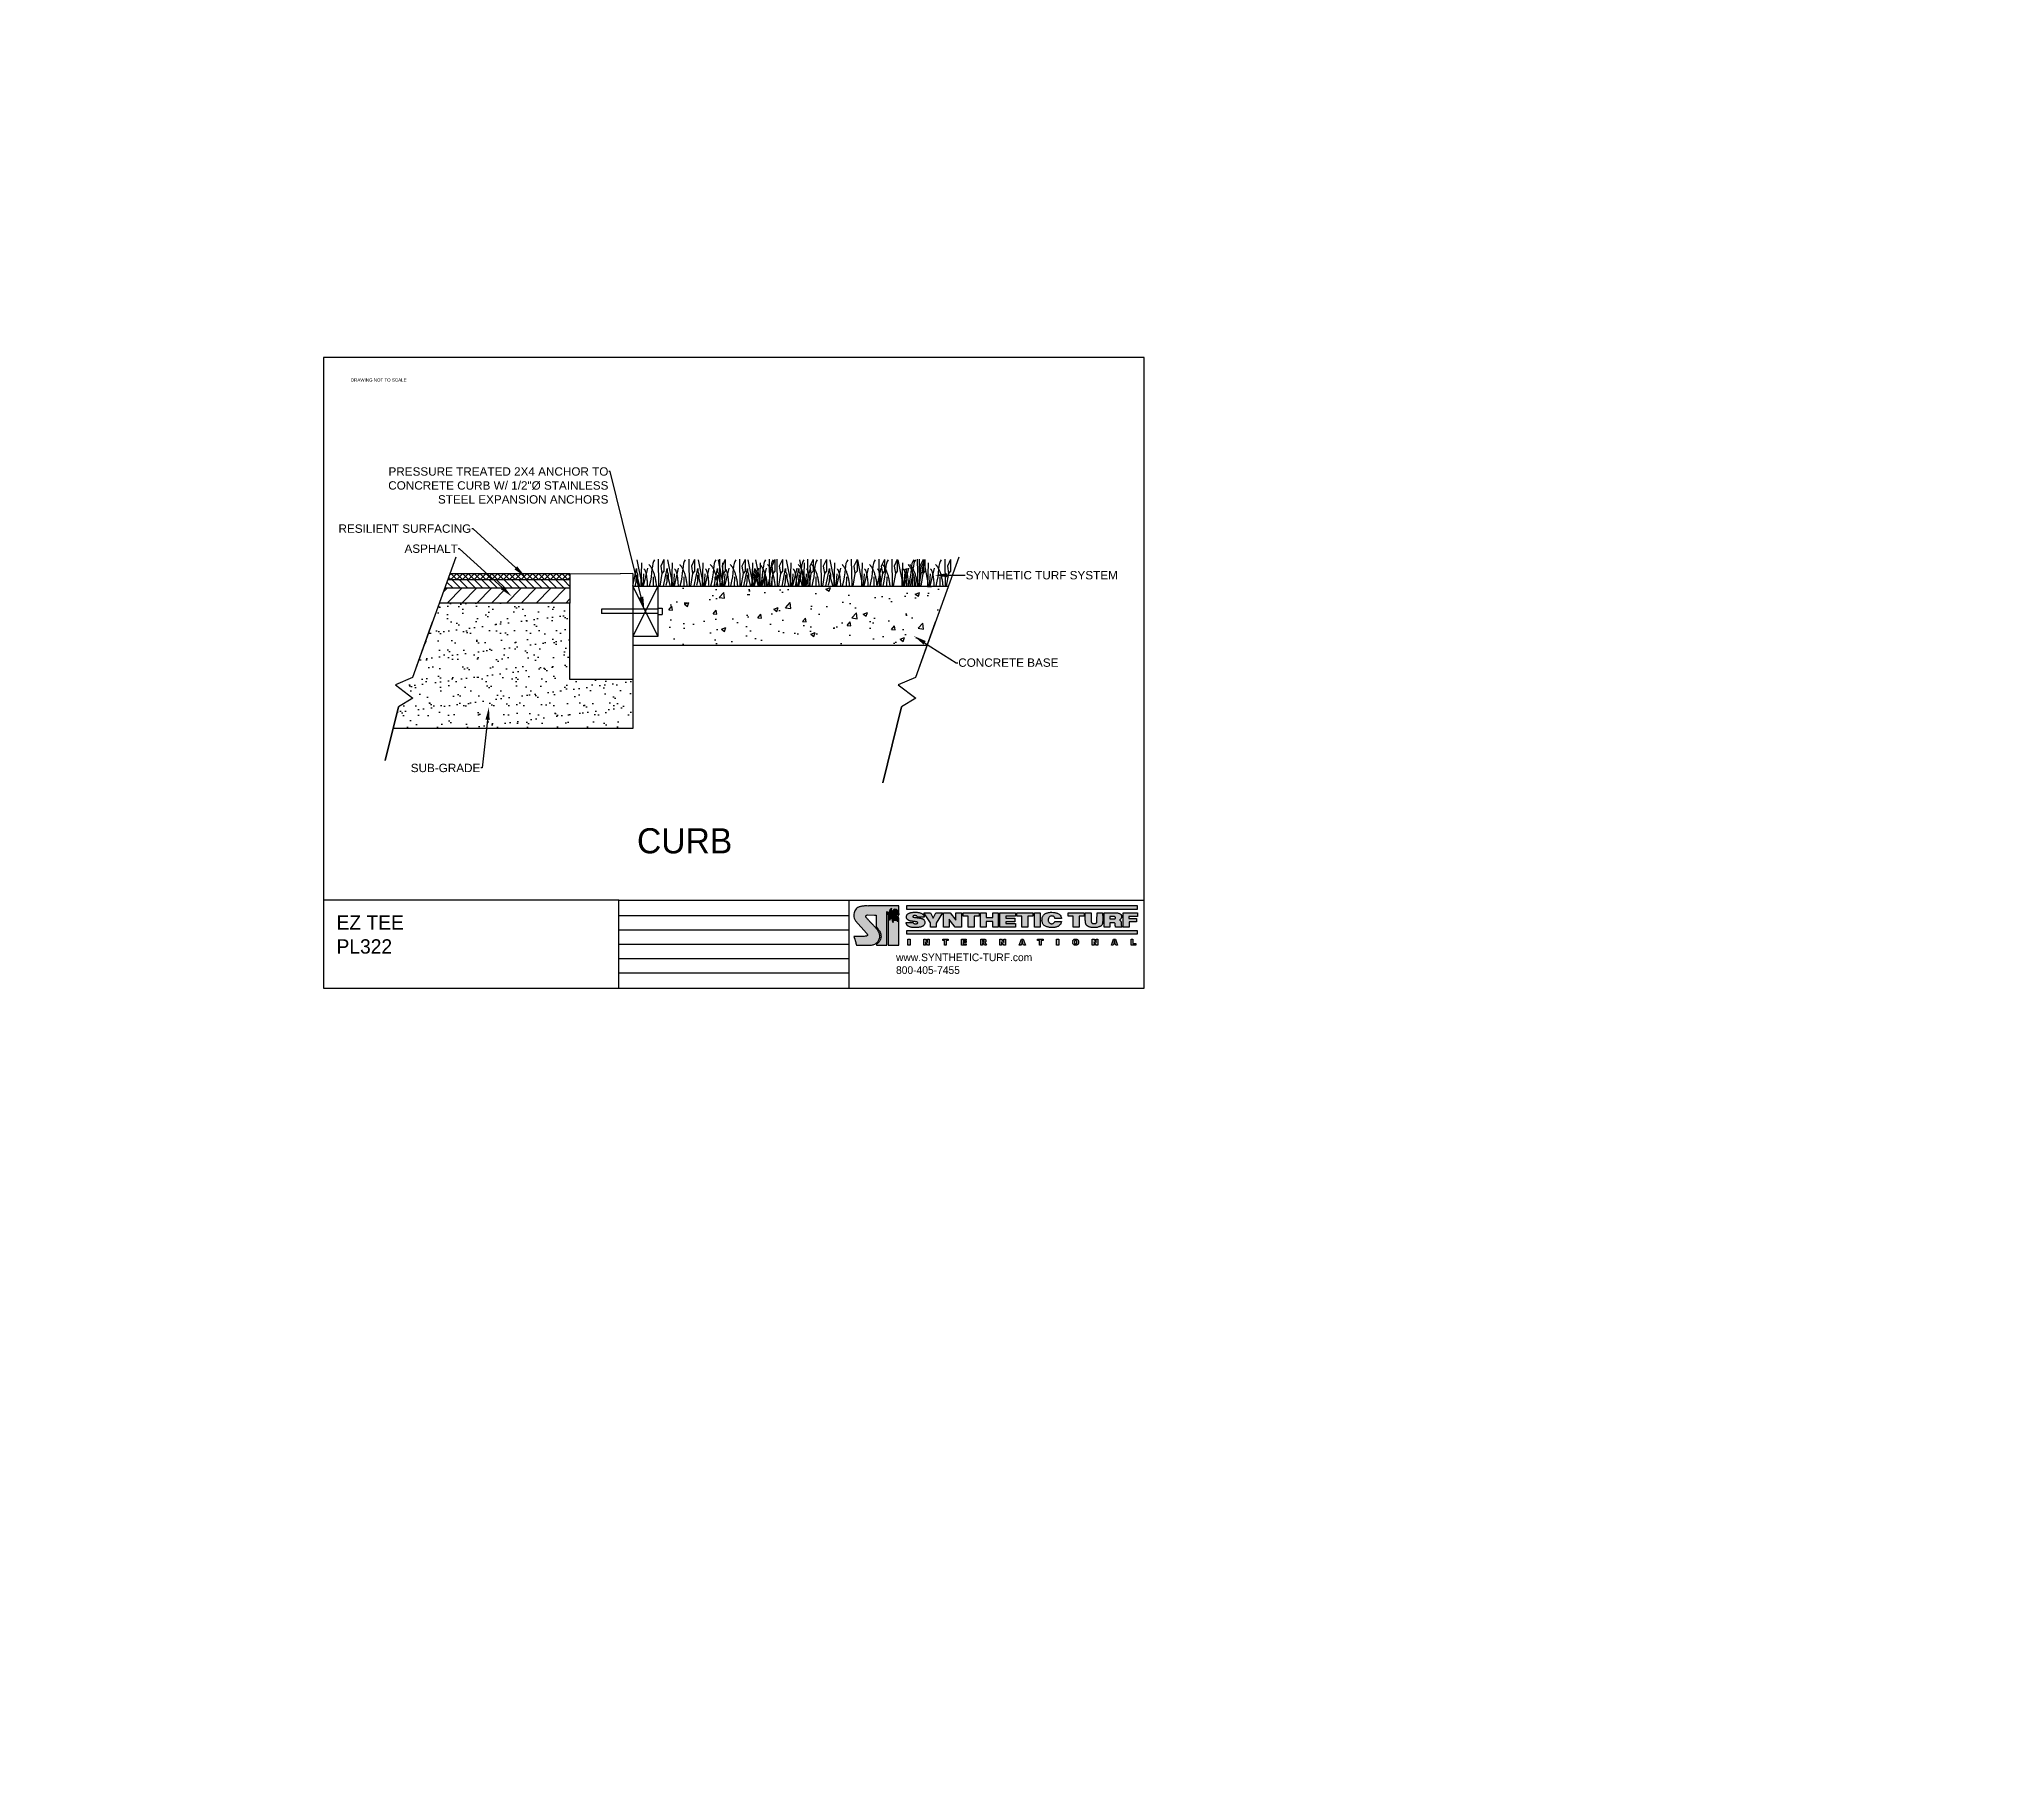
# Model space of a CAD drawing. Header units: inches. Extents: x -2.5 to 14.6, y -6.9 to 8.2.
import ezdxf
from ezdxf import colors
from ezdxf.entities.mleader import LeaderData, LeaderLine
from ezdxf.math import Vec2, Vec3

# ---------------------------------------------------------------- set-up
doc = ezdxf.new("R2010")
doc.units = ezdxf.units.IN
doc.header["$LTSCALE"] = 0.25
doc.header["$MEASUREMENT"] = 0
doc.layers.add('detail', color=7, linetype='Continuous')
doc.layers.add('LAYER_1', color=1, linetype='Continuous')
doc.styles.add('Annotative', font='arial.ttf')
doc.styles.get("Standard").update_dxf_attribs({"font": 'bgothl.ttf'})

msp = doc.modelspace()

# ---------------------------------------------------------------- texts
at = {"color": 7, "insert": (0.196, 5.27), "char_height": 0.02794, "attachment_point": 1, "style": 'Annotative'}
msp.add_mtext_dynamic_manual_height_columns('DRAWING NOT TO SCALE', width=1.07639, gutter_width=0.209, heights=[0], dxfattribs=at)
at = {"color": 7, "insert": (2.689, 1.349), "char_height": 0.2191, "attachment_point": 1}
msp.add_mtext_dynamic_manual_height_columns('CURB', width=1.09943, gutter_width=0.209, heights=[0], dxfattribs=at)
at = {"layer": 'detail', "color": 7, "attachment_point": 1}
for s, width, gutter_width, heights, insert, char_height in [('EZ TEE\\PPL322', 4.37719, 0.144, [0.92], (0.071, 0.59), 0.1253), ('www.SYNTHETIC-TURF.com\\P800-405-7455', 2.41801, 10, [0], (4.946, 0.257), 0.06682)]:
    msp.add_mtext_dynamic_manual_height_columns(s, width=width, gutter_width=gutter_width, heights=heights, dxfattribs=dict(at, insert=insert, char_height=char_height))

# ---------------------------------------------------------------- hatches: boundary and pattern name
at = {"linetype": 'Continuous', "true_color": 0x009a00}
h = msp.add_hatch(color=94, dxfattribs=at)
h.dxf.hatch_style = 1
edge = h.paths.add_edge_path()
edge.add_line((5.036, 0.644), (7.051, 0.644))
edge.add_arc((6.725, 0.657), 0.326, 357.7004, 360.0969)
edge.add_arc((6.425, 0.655), 0.626, 0.1714, 1.425)
edge.add_arc((6.044, -25181.798), 25182.469, 89.9977082, 90.0022918)
edge.add_line((5.036, 0.671), (5.036, 0.664))
edge.add_arc((5.498, 0.655), 0.462, 178.9151, 179.7458)
edge.add_arc((5.228, 0.656), 0.192, 179.6118, 183.6885)
edge = h.paths.add_edge_path()
edge.add_line((5.036, 0.427), (7.051, 0.427))
edge.add_arc((6.836, 0.439), 0.215, 356.7841, 360.4312)
edge.add_arc((6.589, 0.439), 0.462, 0.3155, 1.15)
edge.add_line((7.051, 0.448), (7.051, 0.455))
edge.add_line((7.051, 0.455), (5.036, 0.455))
edge.add_line((5.036, 0.455), (5.036, 0.448))
edge.add_arc((5.498, 0.439), 0.462, 178.9275, 179.7656)
edge.add_arc((5.222, 0.44), 0.186, 179.5939, 183.7886)
edge = h.paths.add_edge_path()
edge.add_line((4.878, 0.329), (4.969, 0.329))
edge.add_arc((3.693, 0.326), 1.277, 0.1399, 0.7993)
edge.add_line((4.969, 0.344), (4.969, 0.356))
edge.add_arc((6.555, 0.36), 1.586, 179.5592, 180.1104, ccw=False)
edge.add_arc((3.612, 0.382), 1.357, 359.5599, 360.2051)
edge.add_arc((16.424, 0.438), 11.455, 179.9999, 180.2552, ccw=False)
edge.add_arc((-17.619, 0.438), 22.588, 359.9997, 360.1289)
edge.add_line((4.969, 0.489), (4.969, 0.515))
edge.add_arc((-4.664, 0.513), 9.633, 0.0095, 0.1628)
edge.add_arc((3.695, 0.545), 1.274, 359.7841, 360.3884)
edge.add_arc((5.48, 0.555), 0.511, 179.4536, 180.1494, ccw=False)
edge.add_arc((4.902, 0.561), 0.0664, 359.4167, 364.7067)
edge.add_arc((4.966, 0.566), 0.00236, 3.8201, 13.4408)
edge.add_arc((4.968, 0.567), 0.000647, 14.0293, 25.0377)
edge.add_arc((4.968, 0.567), 0.000214, 24.0965, 46.6545)
edge.add_arc((4.968, 0.567), 0.0000845, 46.9373, 88.1094)
edge.add_arc((4.968, 0.567), 0.000111, 91.4159, 124.8238)
edge.add_arc((4.969, 0.567), 0.000314, 123.9374, 140.1561)
edge.add_arc((4.969, 0.566), 0.000817, 139.5362, 147.8903)
edge.add_arc((4.972, 0.565), 0.00394, 149.8894, 160.9204)
edge.add_arc((4.983, 0.561), 0.0162, 159.8677, 163.7096)
edge.add_arc((5.028, 0.555), 0.0612, 170.2579, 173.3018)
edge.add_arc((5.548, 0.495), 0.584, 173.385, 174.2662)
edge.add_arc((4.712, 0.578), 0.255, 352.0198, 354.243, ccw=False)
edge.add_arc((4.883, 0.555), 0.0832, 348.8427, 351.8677, ccw=False)
edge.add_arc((4.933, 0.545), 0.0319, 342.7304, 349.1287, ccw=False)
edge.add_arc((4.952, 0.539), 0.012, 335.8538, 342.4048, ccw=False)
edge.add_arc((4.958, 0.536), 0.00502, 324.0657, 336.2776, ccw=False)
edge.add_arc((5.241, 0.576), 0.282, 187.708, 188.8193, ccw=False)
edge.add_arc((5.051, 0.55), 0.0899, 184.1144, 187.6229, ccw=False)
edge.add_arc((5.053, 0.551), 0.0924, 176.1639, 184.1706, ccw=False)
edge.add_arc((5.065, 0.55), 0.105, 172.6539, 176.1248, ccw=False)
edge.add_arc((5.101, 0.545), 0.14, 169.9509, 172.6352, ccw=False)
edge.add_arc((5.095, 0.547), 0.135, 167.4056, 170.381, ccw=False)
edge.add_arc((5.019, 0.564), 0.0567, 160.7535, 167.3267, ccw=False)
edge.add_arc((5.013, 0.566), 0.0497, 152.5421, 160.4897, ccw=False)
edge.add_arc((5.032, 0.556), 0.0717, 145.8268, 152.3917, ccw=False)
edge.add_arc((4.942, 0.617), 0.0369, 325.9972, 329.3944)
edge.add_arc((4.963, 0.605), 0.0128, 329.0795, 335.6441)
edge.add_arc((4.972, 0.6), 0.00267, 334.0425, 351.9756)
edge.add_arc((4.974, 0.6), 0.000481, 353.1617, 380.2618)
edge.add_arc((4.975, 0.6), 0.000205, 21.8182, 68.9122)
edge.add_arc((4.975, 0.6), 0.000388, 71.5629, 101.572)
edge.add_arc((4.975, 0.599), 0.00123, 100.2758, 113.8664)
edge.add_arc((4.976, 0.596), 0.00457, 114.432, 125.5245)
edge.add_arc((4.985, 0.583), 0.0206, 125.6246, 133.5168)
edge.add_arc((5.011, 0.556), 0.0582, 133.256, 141.3476)
edge.add_arc((5.003, 0.562), 0.0476, 141.0831, 146.3303)
edge.add_arc((4.984, 0.575), 0.0248, 146.0133, 154.9375)
edge.add_arc((5.109, 0.519), 0.162, 156.0447, 160.7725)
edge.add_arc((5.16, 0.501), 0.216, 160.5818, 164.2285)
edge.add_arc((5.025, 0.539), 0.0754, 164.2855, 169.4962)
edge.add_arc((4.994, 0.545), 0.0444, 169.6629, 174.1255)
edge.add_arc((4.978, 0.547), 0.0278, 174.0275, 180.7292)
edge.add_arc((4.89, 0.546), 0.0597, -1.3652, 0.4469, ccw=False)
edge.add_arc((4.93, 0.545), 0.0194, 353.0461, 358.9836, ccw=False)
edge.add_arc((4.945, 0.543), 0.00513, 344.2147, 352.9252, ccw=False)
edge.add_arc((4.948, 0.542), 0.00174, 334.1188, 343.7782, ccw=False)
edge.add_arc((4.949, 0.542), 0.000655, 315.4856, 334.8676, ccw=False)
edge.add_arc((4.949, 0.541), 0.000257, 277.8871, 315.8354, ccw=False)
edge.add_arc((4.949, 0.541), 0.000282, 237.1044, 274.24, ccw=False)
edge.add_arc((4.949, 0.542), 0.000824, 218.974, 237.7155, ccw=False)
edge.add_arc((4.951, 0.543), 0.00243, 210.3632, 219.7632, ccw=False)
edge.add_arc((4.952, 0.543), 0.00349, 187.6013, 211.0403, ccw=False)
edge.add_arc((4.954, 0.544), 0.0062, 174.2073, 187.144, ccw=False)
edge.add_line((4.948, 0.544), (4.948, 0.546))
edge.add_arc((4.94, 0.547), 0.00872, 352.6718, 362.0109)
edge.add_arc((5.273, 0.562), 0.325, 180.3287, 182.6617, ccw=False)
edge.add_arc((5.144, 0.562), 0.196, 176.5061, 180.3377, ccw=False)
edge.add_arc((5.084, 0.565), 0.136, 171.0712, 176.5142, ccw=False)
edge.add_arc((5.051, 0.57), 0.103, 163.9585, 171.0689, ccw=False)
edge.add_arc((5.133, 0.546), 0.188, 159.5634, 163.8076, ccw=False)
edge.add_arc((5.2, 0.521), 0.26, 156.6297, 159.5787, ccw=False)
edge.add_arc((4.97, 0.621), 0.00901, 148.5087, 155.1998, ccw=False)
edge.add_line((4.962, 0.625), (4.963, 0.626))
edge.add_arc((4.957, 0.63), 0.00655, 328.1054, 336.189)
edge.add_arc((4.963, 0.628), 0.000934, 336.0983, 353.8897)
edge.add_arc((4.963, 0.627), 0.000231, 355.2106, 379.1878)
edge.add_arc((4.963, 0.628), 0.000119, 20.1771, 58.8354)
edge.add_arc((4.963, 0.628), 0.000122, 60.8577, 100.5431)
edge.add_arc((4.963, 0.627), 0.000271, 101.0289, 123.3695)
edge.add_arc((4.964, 0.627), 0.00114, 124.4412, 140.5489)
edge.add_arc((4.969, 0.622), 0.00804, 140.4688, 147.688)
edge.add_line((4.962, 0.627), (4.962, 0.626))
edge.add_arc((4.955, 0.63), 0.00851, 319.5306, 327.047, ccw=False)
edge.add_arc((5.01, 0.583), 0.064, 139.8394, 143.5532)
edge.add_line((4.958, 0.621), (4.957, 0.62))
edge.add_line((4.957, 0.62), (4.956, 0.618))
edge.add_arc((4.989, 0.594), 0.0412, 144.3195, 149.2732)
edge.add_arc((5.035, 0.567), 0.0941, 149.636, 152.8693)
edge.add_arc((4.69, 0.744), 0.294, 331.8346, 332.8696, ccw=False)
edge.add_arc((5.036, 0.558), 0.0995, 151.491, 159.2367)
edge.add_arc((5.066, 0.547), 0.131, 159.2339, 165.1292)
edge.add_arc((5.119, 0.533), 0.186, 165.1179, 169.2765)
edge.add_arc((5.231, 0.512), 0.3, 169.2686, 171.8171)
edge.add_arc((4.965, 0.55), 0.0307, 172.9498, 179.6782)
edge.add_arc((5.273, 0.547), 0.339, 179.3413, 179.9951)
edge.add_arc((4.905, 0.546), 0.0287, -5.7095, 0.5484, ccw=False)
edge.add_arc((4.93, 0.544), 0.00407, 340.3351, 354.3306, ccw=False)
edge.add_arc((4.933, 0.543), 0.000946, 319.8255, 339.5098, ccw=False)
edge.add_arc((4.933, 0.543), 0.000357, 280.8822, 320.1518, ccw=False)
edge.add_arc((4.933, 0.543), 0.000306, 235.9274, 278.7708, ccw=False)
edge.add_arc((4.933, 0.543), 0.000756, 213.1442, 235.6677, ccw=False)
edge.add_arc((4.935, 0.544), 0.00333, 196.2732, 212.226, ccw=False)
edge.add_arc((4.951, 0.549), 0.0192, 187.5836, 196.4262, ccw=False)
edge.add_arc((4.997, 0.556), 0.0661, 182.0564, 188.1175, ccw=False)
edge.add_arc((5.533, 0.572), 0.602, 180.6427, 181.8267, ccw=False)
edge.add_arc((5.288, 0.57), 0.357, 178.6061, 180.698, ccw=False)
edge.add_arc((5.03, 0.576), 0.099, 170.5048, 178.4373, ccw=False)
edge.add_arc((5.041, 0.574), 0.11, 163.4878, 170.4803, ccw=False)
edge.add_arc((5.061, 0.568), 0.131, 157.6028, 163.478, ccw=False)
edge.add_arc((5.09, 0.556), 0.163, 152.8835, 157.6028, ccw=False)
edge.add_arc((6.05, 0.072), 1.238, 152.9496, 153.2125, ccw=False)
edge.add_arc((5.101, 0.503), 0.203, 139.0607, 139.6765)
edge.add_arc((4.98, 0.606), 0.0433, 140.1483, 146.2127)
edge.add_arc((5.043, 0.562), 0.121, 145.8186, 148.4926)
edge.add_arc((5.087, 0.535), 0.171, 148.3268, 151.7271)
edge.add_arc((5.054, 0.554), 0.134, 152.15, 164.7268)
edge.add_arc((5.065, 0.551), 0.145, 164.8372, 174.7181)
edge.add_arc((5.098, 0.548), 0.178, 174.6201, 178.1192)
edge.add_arc((5.166, 0.546), 0.247, 178.1442, 180.3874)
edge.add_arc((5.904, 0.552), 0.984, 180.4469, 180.9284)
edge.add_arc((4.768, 0.533), 0.152, -1.4414, 1.0944, ccw=False)
edge.add_line((4.92, 0.529), (4.919, 0.528))
edge.add_arc((4.97, 0.55), 0.055, 196.9643, 203.8583, ccw=False)
edge.add_arc((4.983, 0.555), 0.0694, 191.2797, 196.9824, ccw=False)
edge.add_arc((5.001, 0.558), 0.0868, 186.5589, 191.2977, ccw=False)
edge.add_arc((5.02, 0.56), 0.107, 182.5929, 186.5744, ccw=False)
edge.add_arc((5.052, 0.562), 0.139, 176.1548, 182.4775, ccw=False)
edge.add_arc((5.091, 0.559), 0.178, 171.2576, 176.2214, ccw=False)
edge.add_arc((5.11, 0.557), 0.196, 166.9991, 171.3102, ccw=False)
edge.add_arc((5.091, 0.561), 0.177, 162.7418, 167.063, ccw=False)
edge.add_arc((5.036, 0.579), 0.119, 157.492, 162.8777, ccw=False)
edge.add_arc((4.987, 0.599), 0.0664, 153.412, 157.3344, ccw=False)
edge.add_arc((4.96, 0.612), 0.0362, 147.662, 153.5493, ccw=False)
edge.add_line((4.929, 0.632), (4.93, 0.633))
edge.add_arc((4.927, 0.634), 0.00348, 326.6029, 337.5633)
edge.add_arc((4.929, 0.634), 0.00168, 337.2028, 354.2716)
edge.add_arc((4.93, 0.634), 0.000802, 353.9944, 380.9582)
edge.add_arc((4.93, 0.634), 0.000567, 22.0981, 55.3156)
edge.add_arc((4.93, 0.634), 0.000809, 56.2816, 82.2428)
edge.add_arc((4.93, 0.633), 0.00158, 81.9422, 98.6368)
edge.add_arc((4.93, 0.631), 0.00381, 99.5993, 118.9825)
edge.add_arc((4.935, 0.62), 0.0158, 117.6018, 130.4218)
edge.add_arc((4.939, 0.616), 0.0208, 130.7824, 139.6339)
edge.add_arc((4.992, 0.571), 0.0906, 139.7477, 141.7459)
edge.add_arc((4.891, 0.651), 0.0382, 316.7272, 321.657, ccw=False)
edge.add_arc((4.941, 0.603), 0.0306, 135.8132, 151.5897)
edge.add_arc((5, 0.571), 0.0983, 151.6327, 160.4601)
edge.add_arc((5.006, 0.569), 0.105, 160.4937, 168.7664)
edge.add_arc((5.02, 0.566), 0.119, 168.7853, 176.2283)
edge.add_arc((5.041, 0.565), 0.14, 176.2335, 182.733)
edge.add_arc((4.899, 0.558), 0.00272, -31.1279, 3.0615, ccw=False)
edge.add_arc((4.986, 0.573), 0.0863, 187.5307, 190.6478, ccw=False)
edge.add_arc((5.061, 0.583), 0.162, 185.2947, 187.6344, ccw=False)
edge.add_arc((5.153, 0.591), 0.254, 181.0342, 185.2149, ccw=False)
edge.add_arc((5.227, 0.593), 0.329, 176.7743, 181.0941, ccw=False)
edge.add_arc((5.262, 0.591), 0.363, 172.0507, 176.7994, ccw=False)
edge.add_line((4.902, 0.641), (4.902, 0.643))
edge.add_line((4.902, 0.643), (4.903, 0.644))
edge.add_arc((4.902, 0.645), 0.00135, 326.8779, 336.0328)
edge.add_arc((4.903, 0.644), 0.000236, 337.9914, 345.8999)
edge.add_arc((4.903, 0.644), 0.0000857, 345.2255, 361.2171)
edge.add_arc((4.903, 0.644), 0.0000283, 0.1758, 34.585)
edge.add_arc((4.903, 0.644), 0.0000215, 38.3554, 80.5926)
edge.add_arc((4.913, 0.635), 0.0138, 136.1145, 150.8042)
edge.add_arc((4.926, 0.627), 0.0284, 150.4757, 159.2013)
edge.add_arc((4.948, 0.619), 0.0526, 159.03, 164.5751)
edge.add_arc((4.982, 0.609), 0.0877, 164.491, 168.2593)
edge.add_arc((5.053, 0.595), 0.161, 168.4369, 173.1148)
edge.add_arc((5.186, 0.578), 0.294, 172.9965, 175.7833)
edge.add_arc((5.344, 0.566), 0.452, 175.7363, 177.5539)
edge.add_arc((5.572, 0.557), 0.681, 177.5948, 179.6281)
edge.add_line((4.891, 0.561), (4.891, 0.554))
edge.add_arc((4.797, 0.554), 0.0943, -1.5022, 0.0209, ccw=False)
edge.add_arc((4.869, 0.552), 0.0221, 353.6509, 358.871, ccw=False)
edge.add_arc((4.886, 0.55), 0.00485, 345.4053, 353.5052, ccw=False)
edge.add_arc((4.889, 0.549), 0.00148, 335.6285, 344.9774, ccw=False)
edge.add_arc((4.89, 0.549), 0.000505, 316.7467, 336.528, ccw=False)
edge.add_arc((4.891, 0.549), 0.000174, 275.627, 317.3532, ccw=False)
edge.add_arc((4.891, 0.549), 0.000202, 232.2826, 270.9928, ccw=False)
edge.add_arc((4.891, 0.549), 0.000667, 215.639, 233.3924, ccw=False)
edge.add_arc((4.892, 0.55), 0.00204, 207.8855, 216.4703, ccw=False)
edge.add_arc((4.896, 0.552), 0.00676, 197.0007, 208.0336, ccw=False)
edge.add_arc((4.902, 0.554), 0.0134, 190.8118, 197.2165, ccw=False)
edge.add_arc((4.925, 0.558), 0.0364, 185.0175, 190.4008, ccw=False)
edge.add_line((4.889, 0.555), (4.888, 0.558))
edge.add_arc((4.861, 0.556), 0.0279, 5.3631, 12.1596)
edge.add_arc((4.968, 0.579), 0.082, 188.8489, 192.0465, ccw=False)
edge.add_arc((4.442, 0.497), 0.45, 8.9067, 9.5223)
edge.add_arc((4.83, 0.561), 0.0576, 9.7704, 12.8392)
edge.add_arc((4.738, 0.539), 0.152, 13.3665, 15.9048)
edge.add_arc((4.664, 0.518), 0.228, 15.869, 17.6101)
edge.add_arc((4.554, 0.483), 0.344, 17.6561, 19.8138)
edge.add_arc((4.977, 0.634), 0.105, 196.9196, 198.9733, ccw=False)
edge.add_line((4.877, 0.603), (4.876, 0.605))
edge.add_line((4.876, 0.605), (4.875, 0.607))
edge.add_arc((4.839, 0.595), 0.0388, 18.0882, 20.5098)
edge.add_arc((4.869, 0.606), 0.00668, 19.4794, 28.4398)
edge.add_arc((4.874, 0.609), 0.000953, 30.3497, 39.0012)
edge.add_arc((4.874, 0.61), 0.000255, 37.5913, 58.9742)
edge.add_arc((4.874, 0.61), 0.0000793, 60.8324, 84.412)
edge.add_arc((4.874, 0.61), 0.0000525, 85.3934, 116.8181)
edge.add_arc((4.874, 0.61), 0.0000754, 117.975, 142.8573)
edge.add_arc((4.874, 0.61), 0.000167, 142.5466, 157.2943)
edge.add_arc((4.875, 0.609), 0.000534, 158.2403, 172.073)
edge.add_arc((4.878, 0.609), 0.00369, 172.9321, 185.4397)
edge.add_arc((5.203, 0.625), 0.329, 182.8466, 183.8748)
edge.add_arc((4.977, 0.61), 0.102, 183.8131, 187.3654)
edge.add_arc((4.625, 0.562), 0.252, 4.8887, 7.7836, ccw=False)
edge.add_arc((4.563, 0.557), 0.315, 2.5642, 4.8874, ccw=False)
edge.add_arc((4.457, 0.552), 0.421, 0.821, 2.5641, ccw=False)
edge.add_arc((4.245, 0.549), 0.632, -0.3438, 0.8213, ccw=False)
edge.add_arc((3.632, 0.553), 1.246, 359.0628, 359.6568, ccw=False)
edge.add_line((4.878, 0.533), (4.877, 0.52))
edge.add_arc((6.299, 0.496), 1.422, 179.0331, 179.5581)
edge.add_arc((5.575, 0.501), 0.698, 179.5586, 180.6327)
edge.add_arc((1.662, 0.459), 3.216, 0.1511, 0.6111, ccw=False)
edge.add_arc((-2.086, 0.449), 6.964, -0.0611, 0.1509, ccw=False)
edge.add_line((4.878, 0.442), (4.877, 0.416))
edge.add_arc((10.021, 0.414), 5.143, 179.9767, 180.2639)
edge.add_arc((1.343, 0.373), 3.534, -0.0584, 0.2789, ccw=False)
edge.add_line((4.878, 0.37), (4.878, 0.349))
edge.add_line((4.878, 0.349), (4.878, 0.329))
edge = h.paths.add_edge_path(flags=17)
edge.add_arc((4.96, 0.602), 0.00738, 261.2855, 277.9541)
edge.add_arc((4.961, 0.6), 0.00536, 278.3689, 297.404)
edge.add_arc((4.96, 0.6), 0.00614, 297.883, 313.4973)
edge.add_arc((4.957, 0.604), 0.0107, 313.5724, 322.7353)
edge.add_arc((4.939, 0.618), 0.0337, 322.6642, 325.6746)
edge.add_line((4.967, 0.599), (4.967, 0.599))
edge.add_line((4.967, 0.599), (4.968, 0.6))
edge.add_arc((4.978, 0.592), 0.0133, 135.3125, 143.1791, ccw=False)
edge.add_arc((4.975, 0.596), 0.00811, 122.1896, 135.2385, ccw=False)
edge.add_arc((3.534, 0.605), 1.436, 359.8871, 360.4617)
edge.add_line((4.97, 0.617), (4.97, 0.631))
edge.add_arc((4.994, 0.613), 0.0303, 142.8843, 151.8845)
edge.add_arc((4.999, 0.61), 0.0356, 151.9515, 159.3385)
edge.add_arc((5.012, 0.605), 0.0497, 159.368, 164.5941)
edge.add_arc((5.051, 0.595), 0.0901, 164.5997, 167.4804)
edge.add_line((4.963, 0.614), (4.962, 0.61))
edge.add_arc((4.821, 0.64), 0.145, 346.1956, 348.002, ccw=False)
edge.add_arc((4.899, 0.621), 0.0639, 342.0834, 346.1912, ccw=False)
edge.add_arc((4.92, 0.614), 0.0422, 335.777, 342.0644, ccw=False)
edge.add_arc((4.963, 0.594), 0.00515, 154.2449, 163.7775)
edge.add_arc((4.959, 0.595), 0.00144, 162.5846, 190.136)
edge.add_arc((4.959, 0.595), 0.000821, 192.9976, 238.5903)
edge.add_arc((4.959, 0.597), 0.00226, 239.8471, 265.0344)
h = msp.add_hatch()
h.set_pattern_fill('ANSI31', color=256, scale=34.941848)
h.set_pattern_definition([(45, (-6728.66661, 580.63254), (-0.0645599296, 0.0645599296), [])])
h.paths.add_polyline_path([(2.105, 3.312), (2.105, 3.44), (1.012, 3.44), (0.967, 3.312)])
h = msp.add_hatch()
h.set_pattern_fill('ANSI31', color=256, scale=17.470924, angle=90)
h.set_pattern_definition([(135, (-6728.66661, 580.632543), (-0.0322799648, -0.0322799648), [])])
h.paths.add_polyline_path([(2.105, 3.44), (2.105, 3.513), (1.039, 3.513), (1.012, 3.44)])
h = msp.add_hatch()
h.set_pattern_fill('ANSI37', color=256, scale=13.80203)
h.set_pattern_definition([(45, (-6728.66661, 580.632543), (-0.0255011722, 0.0255011722), []), (135, (-6728.66661, 580.632543), (-0.0255011722, -0.0255011722), [])])
h.paths.add_polyline_path([(2.105, 3.513), (2.105, 3.568), (1.058, 3.568), (1.039, 3.513)])
at = {"linetype": 'Continuous', "true_color": 0x000000}
h = msp.add_hatch(color=18, dxfattribs=at)
h.dxf.hatch_style = 1
edge = h.paths.add_edge_path()
edge.add_line((4.775, 0.329), (4.777, 0.329))
edge.add_line((4.777, 0.329), (4.863, 0.329))
edge.add_line((4.863, 0.329), (4.867, 0.329))
edge.add_line((4.867, 0.329), (4.867, 0.347))
edge.add_arc((13.595, 0.383), 8.728, 179.989, 180.2349, ccw=False)
edge.add_line((4.867, 0.385), (4.867, 0.397))
edge.add_line((4.867, 0.397), (4.867, 0.5))
edge.add_arc((-77.28, 0.42), 82.147, 0.05518, 0.12668)
edge.add_arc((5.212, 0.598), 0.345, 178.3758, 179.2923, ccw=False)
edge.add_arc((4.806, 0.609), 0.0605, 358.4, 363.6623)
edge.add_line((4.867, 0.613), (4.867, 0.623))
edge.add_line((4.867, 0.623), (4.874, 0.616))
edge.add_arc((4.78, 0.539), 0.122, 37.4836, 39.1781, ccw=False)
edge.add_arc((4.83, 0.578), 0.0582, 34.0864, 37.4767, ccw=False)
edge.add_arc((4.846, 0.589), 0.0392, 23.8791, 34.1712, ccw=False)
edge.add_arc((4.801, 0.569), 0.0881, 20.2075, 23.5091, ccw=False)
edge.add_arc((5.113, 0.684), 0.245, 200.2002, 201.4937)
edge.add_arc((4.892, 0.597), 0.00642, 202.0014, 208.8959)
edge.add_arc((4.888, 0.595), 0.00187, 208.0181, 223.1793)
edge.add_arc((4.887, 0.594), 0.000579, 224.2756, 240.2809)
edge.add_arc((4.887, 0.594), 0.000275, 240.1168, 265.9517)
edge.add_arc((4.887, 0.594), 0.000258, 269.8654, 322.8546)
edge.add_arc((4.886, 0.594), 0.00101, 321.1395, 341.3261)
edge.add_arc((4.884, 0.595), 0.0034, 340.1044, 348.6307)
edge.add_arc((4.876, 0.596), 0.0112, 348.9339, 356.0636)
edge.add_arc((4.994, 0.6), 0.107, 175.6725, 182.2887, ccw=False)
edge.add_arc((4.977, 0.601), 0.09, 167.5644, 175.7927, ccw=False)
edge.add_arc((4.965, 0.603), 0.0773, 162.6601, 166.4827, ccw=False)
edge.add_arc((4.982, 0.598), 0.0954, 157.2054, 162.968, ccw=False)
edge.add_arc((4.959, 0.607), 0.0708, 152.674, 157.1528, ccw=False)
edge.add_arc((4.941, 0.617), 0.0501, 146.3833, 152.7489, ccw=False)
edge.add_arc((4.926, 0.627), 0.0323, 137.0421, 146.5116, ccw=False)
edge.add_arc((4.917, 0.635), 0.0195, 122.7318, 137.2179, ccw=False)
edge.add_arc((4.906, 0.652), 0.0000372, 69.8938, 88.4887, ccw=False)
edge.add_arc((4.906, 0.652), 0.0000202, 42.6396, 70.4866, ccw=False)
edge.add_arc((4.906, 0.652), 0.0000153, -1.7222, 40.6654, ccw=False)
edge.add_arc((4.906, 0.651), 0.000413, 17.9641, 50.4465, ccw=False)
edge.add_arc((4.906, 0.651), 0.000631, -7.2908, 15.7335, ccw=False)
edge.add_arc((6.124, 0.503), 1.227, 173.0351, 174.1409)
edge.add_arc((5.488, 0.566), 0.588, 174.0057, 175.7055)
edge.add_arc((5.061, 0.599), 0.159, 175.7266, 178.157)
edge.add_arc((4.951, 0.602), 0.0492, 178.2601, 181.1101)
edge.add_arc((4.916, 0.601), 0.0139, 180.6247, 187.5561)
edge.add_arc((4.902, 0.601), 0.00104, 276.0215, 340.1076)
edge.add_arc((4.903, 0.6), 0.000148, 334.6603, 344.2973)
edge.add_arc((4.903, 0.6), 0.000355, 155.7967, 167.4791, ccw=False)
edge.add_arc((5.2, 0.52), 0.308, 163.6487, 164.9035, ccw=False)
edge.add_arc((5.019, 0.573), 0.12, 160.3235, 163.6432, ccw=False)
edge.add_arc((4.978, 0.588), 0.075, 154.9526, 160.325, ccw=False)
edge.add_arc((4.959, 0.597), 0.0551, 147.5257, 154.9457, ccw=False)
edge.add_arc((4.951, 0.602), 0.0451, 138.2287, 147.4906, ccw=False)
edge.add_arc((4.948, 0.604), 0.0417, 127.6553, 138.1546, ccw=False)
edge.add_arc((4.95, 0.602), 0.0441, 116.8039, 127.5626, ccw=False)
edge.add_arc((4.954, 0.594), 0.0531, 106.7074, 116.7346, ccw=False)
edge.add_line((4.939, 0.645), (4.939, 0.645))
edge.add_line((4.939, 0.645), (4.939, 0.645))
edge.add_arc((4.165, 0.98), 0.843, 336.1745, 336.5797, ccw=False)
edge.add_line((4.937, 0.64), (4.935, 0.636))
edge.add_arc((5.523, 0.38), 0.641, 156.4333, 158.0692)
edge.add_arc((5.226, 0.5), 0.321, 158.111, 159.834)
edge.add_arc((5.063, 0.559), 0.147, 159.707, 163.0148)
edge.add_arc((4.982, 0.584), 0.0629, 163.1591, 166.3303)
edge.add_arc((4.948, 0.592), 0.028, 166.135, 171.8554)
edge.add_arc((4.93, 0.595), 0.00901, 171.1265, 183.9273)
edge.add_arc((4.923, 0.594), 0.00282, 184.7081, 199.0374)
edge.add_arc((4.922, 0.594), 0.00119, 198.5215, 224.6404)
edge.add_arc((4.921, 0.593), 0.000294, 224.2706, 285.6358)
edge.add_arc((4.921, 0.594), 0.000747, 287.8071, 317.7468)
edge.add_arc((4.919, 0.595), 0.00289, 317.6235, 340.0937)
edge.add_arc((5.039, 0.553), 0.124, 155.9151, 160.3309, ccw=False)
edge.add_arc((5.126, 0.514), 0.219, 153.2867, 156.0031, ccw=False)
edge.add_arc((5.103, 0.526), 0.193, 149.2861, 153.4593, ccw=False)
edge.add_arc((5.039, 0.564), 0.119, 145.74, 149.1999, ccw=False)
edge.add_arc((5, 0.59), 0.072, 140.4837, 145.8423, ccw=False)
edge.add_arc((4.973, 0.613), 0.0364, 131.5165, 140.7348, ccw=False)
edge.add_arc((4.962, 0.626), 0.0192, 123.6322, 131.119, ccw=False)
edge.add_arc((4.957, 0.632), 0.0118, 113.0112, 123.7454, ccw=False)
edge.add_line((4.953, 0.643), (4.952, 0.642))
edge.add_arc((5.168, 0.55), 0.235, 156.8695, 158.7187)
edge.add_arc((5.287, 0.502), 0.362, 158.4312, 160.8146)
edge.add_arc((5.144, 0.552), 0.211, 160.8428, 163.0497)
edge.add_arc((5.044, 0.582), 0.107, 162.9213, 166.8695)
edge.add_arc((4.99, 0.595), 0.0514, 167.0313, 170.5242)
edge.add_arc((4.965, 0.599), 0.0264, 170.3827, 176.1126)
edge.add_arc((4.95, 0.6), 0.011, 175.7165, 186.4795)
edge.add_arc((4.943, 0.599), 0.00356, 185.3138, 209.2877)
edge.add_arc((4.939, 0.597), 0.000158, 249.6694, 284.4742)
edge.add_arc((4.939, 0.597), 0.000239, 286.5196, 313.8123)
edge.add_arc((4.939, 0.598), 0.00116, 316.0047, 335.5907)
edge.add_line((4.94, 0.597), (4.94, 0.598))
edge.add_arc((5.072, 0.55), 0.141, 156.7649, 160.0564, ccw=False)
edge.add_arc((5.03, 0.568), 0.0948, 152.5832, 156.7789, ccw=False)
edge.add_arc((5.006, 0.581), 0.0672, 147.4458, 152.5846, ccw=False)
edge.add_arc((4.993, 0.589), 0.0518, 141.5233, 147.4221, ccw=False)
edge.add_arc((4.988, 0.593), 0.0454, 129.5078, 141.4583, ccw=False)
edge.add_arc((4.996, 0.583), 0.059, 125.1024, 129.5347, ccw=False)
edge.add_arc((5.018, 0.552), 0.0966, 122.3062, 125.0831, ccw=False)
edge.add_line((4.966, 0.634), (4.97, 0.636))
edge.add_line((4.97, 0.636), (4.971, 0.646))
edge.add_line((4.971, 0.646), (4.971, 0.666))
edge.add_line((4.971, 0.666), (4.971, 0.671))
edge.add_line((4.971, 0.671), (4.967, 0.671))
edge.add_line((4.967, 0.671), (4.886, 0.671))
edge.add_line((4.886, 0.671), (4.85, 0.671))
edge.add_arc((4.861, -11.323), 11.994, 90.0525, 90.2272)
edge.add_arc((4.794, 6.896), 6.226, 269.9291, 270.1729, ccw=False)
edge.add_line((4.786, 0.671), (4.76, 0.671))
edge.add_arc((4.75, -6.092), 6.762, 89.9193, 90.1437)
edge.add_arc((4.742, -2.653), 3.324, 90.1439, 90.6011)
edge.add_arc((4.7, 1.439), 0.768, 269.6256, 270.5405, ccw=False)
edge.add_arc((4.68, -1.529), 2.2, 89.625, 89.9433)
edge.add_arc((4.682, 0.233), 0.438, 89.9387, 91.5223)
edge.add_arc((4.677, 0.437), 0.233, 91.5146, 94.4388)
edge.add_arc((4.67, 0.517), 0.154, 94.4309, 98.7951)
edge.add_arc((4.664, 0.558), 0.112, 98.7929, 104.6715)
edge.add_arc((4.658, 0.58), 0.089, 104.6845, 112.0374)
edge.add_arc((4.654, 0.591), 0.0772, 112.0744, 120.6357)
edge.add_arc((4.653, 0.592), 0.0761, 120.7595, 151.0754)
edge.add_arc((4.652, 0.593), 0.0751, 151.0251, 166.2212)
edge.add_arc((4.65, 0.593), 0.0728, 166.2191, 182.0756)
edge.add_arc((4.665, 0.594), 0.0871, 182.1499, 199.1693)
edge.add_arc((4.675, 0.597), 0.0985, 199.112, 206.5077)
edge.add_arc((4.691, 0.605), 0.116, 206.5188, 212.8797)
edge.add_line((4.594, 0.542), (4.689, 0.434))
edge.add_arc((4.652, 0.399), 0.0508, 35.6412, 42.6023, ccw=False)
edge.add_arc((4.66, 0.405), 0.0407, 26.5601, 35.4916, ccw=False)
edge.add_arc((4.687, 0.419), 0.0103, -30.144, 26.6829, ccw=False)
edge.add_arc((4.686, 0.42), 0.0116, 279.3811, 329.8875, ccw=False)
edge.add_arc((4.667, 0.529), 0.122, 273.8635, 279.7078, ccw=False)
edge.add_arc((4.661, 0.617), 0.211, 270.419, 273.8748, ccw=False)
edge.add_arc((4.658, 1.012), 0.605, 269.2098, 270.4308, ccw=False)
edge.add_line((4.65, 0.406), (4.644, 0.406))
edge.add_arc((4.639, -0.109), 0.515, 89.5385, 90.2611)
edge.add_arc((4.568, 11.524), 11.118, 270.222, 270.3537, ccw=False)
edge.add_line((4.611, 0.406), (4.579, 0.406))
edge.add_line((4.579, 0.406), (4.585, 0.389))
edge.add_arc((4.293, 0.296), 0.306, 15.6428, 17.6114, ccw=False)
edge.add_arc((5.619, 0.668), 1.071, 195.6399, 196.2011)
edge.add_arc((2.144, -0.348), 2.55, 15.9588, 16.3203, ccw=False)
edge.add_line((4.595, 0.353), (4.597, 0.346))
edge.add_line((4.597, 0.346), (4.6, 0.338))
edge.add_line((4.6, 0.338), (4.602, 0.329))
edge.add_line((4.602, 0.329), (4.632, 0.329))
edge.add_arc((4.238, 179.505), 179.177, 270.12611, 270.13918)
edge.add_arc((4.667, -2.141), 2.47, 89.4503, 89.8543, ccw=False)
edge.add_arc((4.696, 0.962), 0.633, 269.4445, 271.008)
edge.add_arc((4.703, 0.595), 0.266, 270.9935, 274.6496)
edge.add_arc((4.712, 0.489), 0.16, 274.6342, 280.5752)
edge.add_arc((4.726, 0.408), 0.0774, 280.9781, 301.2454)
edge.add_arc((4.724, 0.411), 0.0813, 301.1569, 320.2387)
edge.add_arc((4.726, 0.41), 0.0795, 320.2213, 329.9306)
edge.add_arc((4.729, 0.409), 0.076, 329.9194, 340.0537)
edge.add_arc((4.732, 0.407), 0.0722, 340.0532, 350.7686)
edge.add_arc((4.735, 0.407), 0.0695, 350.7851, 362.0841)
edge.add_arc((4.726, 0.406), 0.0784, 2.1331, 11.6921)
edge.add_arc((4.72, 0.405), 0.0841, 11.7475, 20.4325)
edge.add_arc((4.706, 0.4), 0.0993, 20.4613, 27.8116)
edge.add_arc((4.682, 0.387), 0.126, 27.8171, 33.6653)
edge.add_arc((4.644, 0.362), 0.172, 33.6587, 38.0358)
edge.add_arc((4.58, 0.312), 0.254, 38.0259, 41.0434)
edge.add_arc((4.441, 0.191), 0.438, 41.0354, 42.8052)
edge.add_arc((3.801, -0.402), 1.31, 42.8013, 43.3945)
edge.add_arc((1.694, -2.387), 4.205, 43.3315, 43.6718)
edge.add_arc((8.431, 4.044), 5.109, 223.3891, 223.6708, ccw=False)
edge.add_arc((5.834, 1.59), 1.536, 222.4683, 223.3938, ccw=False)
edge.add_arc((5.313, 1.112), 0.829, 220.8161, 222.4797, ccw=False)
edge.add_arc((4.705, 0.586), 0.0244, 205.8501, 218.5433, ccw=False)
edge.add_arc((4.695, 0.581), 0.0137, 188.1788, 205.9431, ccw=False)
edge.add_arc((4.691, 0.581), 0.0093, 166.0424, 187.9123, ccw=False)
edge.add_arc((4.69, 0.58), 0.00902, 144.2899, 165.5165, ccw=False)
edge.add_arc((4.693, 0.579), 0.012, 127.3818, 144.1073, ccw=False)
edge.add_arc((4.696, 0.574), 0.0178, 115.2345, 127.472, ccw=False)
edge.add_arc((4.7, 0.567), 0.0257, 106.1517, 115.3547, ccw=False)
edge.add_arc((4.702, 0.559), 0.0336, 98.7827, 106.2411, ccw=False)
edge.add_line((4.697, 0.593), (4.757, 0.592))
edge.add_line((4.757, 0.592), (4.774, 0.592))
edge.add_line((4.774, 0.592), (4.774, 0.59))
edge.add_line((4.774, 0.59), (4.773, 0.49))
edge.add_line((4.773, 0.49), (4.788, 0.471))
edge.add_line((4.788, 0.471), (4.791, 0.468))
edge.add_arc((4.667, 0.366), 0.161, 35.9165, 39.4173, ccw=False)
edge.add_arc((4.698, 0.388), 0.122, 31.4593, 35.9026, ccw=False)
edge.add_arc((4.716, 0.399), 0.102, 20.8897, 31.4956, ccw=False)
edge.add_arc((4.741, 0.409), 0.0739, 4.1365, 20.7126, ccw=False)
edge.add_arc((4.735, 0.408), 0.0803, -11.0422, 4.2121, ccw=False)
edge.add_arc((4.736, 0.408), 0.0795, 333.7332, 349.0614, ccw=False)
edge.add_arc((4.741, 0.406), 0.0739, 325.51, 333.6758, ccw=False)
edge.add_arc((4.745, 0.403), 0.069, 316.8203, 325.5162, ccw=False)
edge.add_arc((4.727, 0.419), 0.0929, 313.5243, 316.9364, ccw=False)
edge.add_arc((4.746, 0.399), 0.0655, 308.6129, 313.5854, ccw=False)
edge.add_line((4.787, 0.348), (4.775, 0.338))
edge.add_line((4.775, 0.338), (4.775, 0.333))
edge.add_line((4.775, 0.333), (4.775, 0.329))
edge = h.paths.add_edge_path()
edge.add_arc((5.144, 0.529), 0.0494, 181.9181, 185.2367)
edge.add_arc((5.113, 0.539), 0.0242, 219.221, 234.5915)
edge.add_arc((5.111, 0.536), 0.0197, 235.4255, 247.3707)
edge.add_arc((5.115, 0.547), 0.0318, 247.1049, 255.6646)
edge.add_arc((5.118, 0.556), 0.0408, 255.6059, 270.3832)
edge.add_arc((5.118, 0.549), 0.0345, 270.3092, 279.1085)
edge.add_arc((5.119, 0.541), 0.0258, 278.9966, 290.3081)
edge.add_arc((5.122, 0.533), 0.018, 290.2069, 305.471)
edge.add_arc((5.125, 0.53), 0.0134, 305.5587, 325.332)
edge.add_arc((5.133, 0.524), 0.0036, 323.5391, 357.1339)
edge.add_arc((5.133, 0.524), 0.00329, 358.4933, 377.2484)
edge.add_arc((5.132, 0.524), 0.00451, 17.4584, 33.1693)
edge.add_arc((5.129, 0.522), 0.00737, 33.1343, 44.8253)
edge.add_arc((5.126, 0.518), 0.0127, 44.7183, 53.1223)
edge.add_arc((5.12, 0.511), 0.0214, 53.0319, 59.13)
edge.add_arc((5.113, 0.5), 0.0348, 59.0686, 63.604)
edge.add_arc((5.113, 0.485), 0.0487, 70.7976, 77.88)
edge.add_arc((5.102, 0.437), 0.0983, 77.746, 81.721)
edge.add_arc((5.085, 0.322), 0.214, 81.6553, 83.6533)
edge.add_line((5.109, 0.535), (5.105, 0.535))
edge.add_line((5.105, 0.535), (5.101, 0.536))
edge.add_arc((5.175, 1.262), 0.73, 263.5409, 264.1817, ccw=False)
edge.add_arc((5.122, 0.791), 0.256, 261.7116, 263.5473, ccw=False)
edge.add_arc((5.106, 0.68), 0.144, 258.5366, 261.733, ccw=False)
edge.add_arc((5.095, 0.627), 0.0898, 253.6566, 258.5759, ccw=False)
edge.add_arc((5.097, 0.631), 0.0945, 248.978, 252.9437, ccw=False)
edge.add_arc((5.089, 0.61), 0.0717, 243.9142, 248.9982, ccw=False)
edge.add_arc((5.081, 0.594), 0.0544, 237.4687, 243.9368, ccw=False)
edge.add_arc((5.075, 0.584), 0.0417, 229.3692, 237.4862, ccw=False)
edge.add_arc((5.069, 0.577), 0.0332, 219.4684, 229.3646, ccw=False)
edge.add_arc((5.065, 0.574), 0.0284, 207.9771, 219.4199, ccw=False)
edge.add_arc((5.064, 0.574), 0.0273, 195.6591, 207.882, ccw=False)
edge.add_arc((5.067, 0.574), 0.03, 183.6692, 195.5572, ccw=False)
edge.add_arc((5.04, 0.573), 0.00305, 178.0521, 189.2845, ccw=False)
edge.add_arc((5.092, 0.575), 0.0553, 175.88, 181.8823, ccw=False)
edge.add_arc((5.081, 0.576), 0.0436, 169.0128, 175.8807, ccw=False)
edge.add_arc((5.07, 0.578), 0.0331, 153.3988, 169.3029, ccw=False)
edge.add_arc((5.066, 0.58), 0.0284, 136.4954, 153.1141, ccw=False)
edge.add_arc((5.069, 0.577), 0.0322, 122.0199, 136.2615, ccw=False)
edge.add_arc((5.076, 0.566), 0.0452, 111.5282, 121.9784, ccw=False)
edge.add_arc((5.085, 0.542), 0.0714, 104.6887, 111.5774, ccw=False)
edge.add_arc((5.1, 0.488), 0.127, 100.7533, 104.7391, ccw=False)
edge.add_arc((5.138, 0.286), 0.332, 99.2358, 100.7773, ccw=False)
edge.add_arc((5.107, 0.477), 0.14, 94.9764, 99.3432, ccw=False)
edge.add_arc((5.111, 0.44), 0.177, 91.3442, 95.0166, ccw=False)
edge.add_arc((5.111, 0.415), 0.201, 84.6667, 91.3538, ccw=False)
edge.add_arc((5.113, 0.435), 0.181, 81.0393, 84.6869, ccw=False)
edge.add_arc((5.119, 0.469), 0.147, 76.784, 81.075, ccw=False)
edge.add_arc((5.128, 0.509), 0.106, 71.3648, 76.8426, ccw=False)
edge.add_arc((5.14, 0.544), 0.0684, 63.8724, 71.4709, ccw=False)
edge.add_arc((5.149, 0.563), 0.0474, 52.5643, 63.8471, ccw=False)
edge.add_arc((5.156, 0.572), 0.0369, 38.2898, 52.5239, ccw=False)
edge.add_arc((5.158, 0.574), 0.0336, 22.0248, 38.1094, ccw=False)
edge.add_arc((5.154, 0.572), 0.0382, 6.2121, 21.7981, ccw=False)
edge.add_arc((5.179, 0.574), 0.0131, 0.927, 8.7016, ccw=False)
edge.add_line((5.192, 0.574), (5.132, 0.574))
edge.add_arc((5.136, 0.575), 0.00445, 157.1422, 182.6811, ccw=False)
edge.add_arc((5.119, 0.571), 0.0146, 21.6453, 40.539)
edge.add_arc((5.117, 0.57), 0.0166, 40.7584, 57.0784)
edge.add_arc((5.114, 0.565), 0.0218, 57.0842, 69.8779)
edge.add_arc((5.112, 0.558), 0.029, 69.8007, 79.754)
edge.add_arc((5.11, 0.55), 0.038, 79.8876, 95.2508)
edge.add_arc((5.11, 0.551), 0.0366, 95.0238, 102.5363)
edge.add_arc((5.108, 0.56), 0.0276, 102.3942, 111.3921)
edge.add_arc((5.103, 0.572), 0.0145, 111.3563, 124.1988)
edge.add_arc((5.1, 0.577), 0.0087, 124.0564, 141.1743)
edge.add_arc((5.097, 0.579), 0.00547, 141.1588, 163.5336)
edge.add_arc((5.096, 0.579), 0.00421, 163.9277, 189.8582)
edge.add_arc((5.096, 0.579), 0.00454, 190.3931, 214.8807)
edge.add_arc((5.098, 0.58), 0.00635, 215.0177, 234.859)
edge.add_arc((5.1, 0.583), 0.00969, 234.762, 250.2386)
edge.add_arc((5.102, 0.588), 0.0145, 250.1266, 262.5022)
edge.add_arc((5.737, 5.134), 4.605, 262.0487, 262.4236)
edge.add_arc((4.246, -6.079), 6.707, 82.2463, 82.4299, ccw=False)
edge.add_arc((5.115, 0.359), 0.211, 77.5107, 80.0715, ccw=False)
edge.add_arc((5.13, 0.43), 0.137, 73.8497, 77.5615, ccw=False)
edge.add_arc((5.147, 0.486), 0.0795, 68.1972, 73.9584, ccw=False)
edge.add_arc((5.158, 0.515), 0.0481, 63.7621, 67.9965, ccw=False)
edge.add_arc((5.165, 0.529), 0.0326, 58.1386, 63.8106, ccw=False)
edge.add_arc((5.162, 0.524), 0.038, 48.6637, 58.0476, ccw=False)
edge.add_arc((5.167, 0.53), 0.0308, 37.2697, 48.6379, ccw=False)
edge.add_arc((5.169, 0.531), 0.0281, 11.0982, 37.1046, ccw=False)
edge.add_arc((5.165, 0.53), 0.0322, 3.7203, 11.4729, ccw=False)
edge.add_arc((5.145, 0.528), 0.0521, -2.911, 5.0335, ccw=False)
edge.add_arc((5.156, 0.527), 0.0417, 348.1119, 357.0741, ccw=False)
edge.add_arc((5.163, 0.526), 0.0342, 328.6705, 348.2832, ccw=False)
edge.add_arc((5.162, 0.526), 0.0349, 310.1895, 328.2745, ccw=False)
edge.add_arc((5.157, 0.532), 0.0427, 302.9206, 310.3992, ccw=False)
edge.add_arc((5.153, 0.54), 0.0514, 296.5756, 302.9223, ccw=False)
edge.add_arc((5.147, 0.55), 0.0631, 291.2813, 296.5848, ccw=False)
edge.add_arc((5.142, 0.564), 0.0778, 286.895, 291.2927, ccw=False)
edge.add_arc((5.134, 0.591), 0.106, 280.1247, 286.7325, ccw=False)
edge.add_arc((5.125, 0.642), 0.158, 275.7508, 280.1824, ccw=False)
edge.add_arc((5.116, 0.727), 0.243, 273.0117, 275.7776, ccw=False)
edge.add_arc((5.114, 0.791), 0.308, 269.9268, 272.7871, ccw=False)
edge.add_arc((5.113, 0.781), 0.298, 267.0252, 270.127, ccw=False)
edge.add_arc((5.106, 0.656), 0.172, 262.582, 267.0865, ccw=False)
edge.add_arc((5.103, 0.626), 0.142, 257.4292, 262.3683, ccw=False)
edge.add_arc((5.11, 0.615), 0.133, 249.0443, 253.2745, ccw=False)
edge.add_arc((5.089, 0.561), 0.0753, 242.8268, 249.095, ccw=False)
edge.add_arc((5.076, 0.535), 0.0468, 234.233, 242.8366, ccw=False)
edge.add_arc((5.069, 0.525), 0.0345, 223.7384, 234.1386, ccw=False)
edge.add_arc((5.068, 0.524), 0.0327, 213.0759, 223.5544, ccw=False)
edge.add_arc((5.075, 0.529), 0.041, 204.352, 212.9382, ccw=False)
edge.add_arc((5.098, 0.539), 0.0666, 198.5621, 204.3301, ccw=False)
edge.add_arc((5.167, 0.562), 0.139, 195.4937, 198.6067, ccw=False)
edge.add_arc((5.036, 0.527), 0.00387, 181.3307, 208.9478, ccw=False)
edge.add_line((5.033, 0.527), (5.095, 0.527))
h.paths.add_polyline_path([(5.246, 0.523), (5.188, 0.612), (5.247, 0.612), (5.27, 0.564), (5.292, 0.612), (5.351, 0.612), (5.295, 0.521), (5.295, 0.487), (5.246, 0.487)])
h.paths.add_polyline_path([(5.361, 0.612), (5.418, 0.612), (5.468, 0.547), (5.467, 0.569), (5.467, 0.612), (5.517, 0.612), (5.517, 0.487), (5.462, 0.487), (5.422, 0.54), (5.409, 0.556), (5.409, 0.487), (5.361, 0.487)])
h.paths.add_polyline_path([(5.575, 0.581), (5.531, 0.581), (5.531, 0.612), (5.67, 0.612), (5.67, 0.581), (5.626, 0.581), (5.626, 0.487), (5.575, 0.487)])
h.paths.add_polyline_path([(5.682, 0.612), (5.732, 0.612), (5.732, 0.57), (5.789, 0.57), (5.789, 0.612), (5.837, 0.612), (5.837, 0.487), (5.789, 0.487), (5.789, 0.535), (5.732, 0.535), (5.732, 0.487), (5.682, 0.487)])
h.paths.add_polyline_path([(5.851, 0.612), (5.986, 0.612), (5.986, 0.581), (5.904, 0.581), (5.904, 0.566), (5.98, 0.566), (5.98, 0.532), (5.903, 0.532), (5.903, 0.519), (5.986, 0.519), (5.986, 0.487), (5.851, 0.487)])
h.paths.add_polyline_path([(6.043, 0.581), (5.998, 0.581), (5.998, 0.612), (6.137, 0.612), (6.137, 0.581), (6.094, 0.581), (6.094, 0.487), (6.043, 0.487)])
h.paths.add_polyline_path([(6.151, 0.612), (6.203, 0.612), (6.203, 0.487), (6.151, 0.487)])
edge = h.paths.add_edge_path()
edge.add_arc((6.317, 0.559), 0.0136, 10.3802, 12.8782)
edge.add_line((6.33, 0.562), (6.33, 0.565))
edge.add_line((6.33, 0.565), (6.33, 0.565))
edge.add_arc((6.33, 0.565), 0.000503, 184.3803, 191.2627, ccw=False)
edge.add_arc((6.295, 0.557), 0.0359, 14.2006, 19.7155)
edge.add_arc((6.305, 0.56), 0.0255, 19.7147, 26.7095)
edge.add_arc((6.311, 0.563), 0.0187, 26.461, 43.7662)
edge.add_arc((6.31, 0.562), 0.0201, 44.4006, 60.5657)
edge.add_arc((6.305, 0.553), 0.0301, 60.1842, 66.1201)
edge.add_arc((6.299, 0.54), 0.0447, 66.1076, 70.4978)
edge.add_arc((6.303, 0.551), 0.0328, 70.5138, 93.8659)
edge.add_arc((6.3, 0.56), 0.0245, 88.5501, 111.9258)
edge.add_arc((6.301, 0.558), 0.0263, 112.298, 133.2)
edge.add_arc((6.306, 0.553), 0.0334, 133.2036, 150.1491)
edge.add_arc((6.312, 0.549), 0.0408, 150.0123, 164.3578)
edge.add_arc((6.314, 0.548), 0.0434, 164.2112, 177.922)
edge.add_arc((6.31, 0.548), 0.0393, 177.7853, 192.7724)
edge.add_arc((6.303, 0.547), 0.0322, 192.6901, 210.6071)
edge.add_arc((6.299, 0.544), 0.0275, 210.7393, 231.8977)
edge.add_arc((6.303, 0.55), 0.0343, 233.1044, 246.625)
edge.add_arc((6.301, 0.544), 0.0276, 245.777, 258.8868)
edge.add_arc((6.302, 0.551), 0.0353, 258.7594, 269.6715)
edge.add_arc((6.303, 0.546), 0.0305, 268.9656, 285.9235)
edge.add_arc((6.304, 0.542), 0.0259, 286.2025, 305.2895)
edge.add_arc((6.302, 0.545), 0.0294, 305.6137, 323.3821)
edge.add_arc((6.295, 0.55), 0.038, 323.0856, 330.6569)
edge.add_arc((6.287, 0.555), 0.0472, 330.6551, 337.2524)
edge.add_arc((6.323, 0.537), 0.00786, 355.2608, 360.1845)
edge.add_line((6.33, 0.537), (6.388, 0.537))
edge.add_arc((6.355, 0.542), 0.0336, 345.8036, 351.3575, ccw=False)
edge.add_arc((6.309, 0.553), 0.0802, 337.1546, 346.3481, ccw=False)
edge.add_arc((6.327, 0.546), 0.0616, 326.2892, 337.1203, ccw=False)
edge.add_arc((6.334, 0.541), 0.053, 302.7706, 326.2352, ccw=False)
edge.add_arc((6.329, 0.549), 0.0625, 292.601, 302.7698, ccw=False)
edge.add_arc((6.321, 0.566), 0.0812, 284.2481, 292.5805, ccw=False)
edge.add_arc((6.314, 0.597), 0.113, 277.7658, 284.2632, ccw=False)
edge.add_arc((6.307, 0.646), 0.163, 272.8761, 277.7927, ccw=False)
edge.add_arc((6.306, 0.675), 0.192, 264.8577, 272.8186, ccw=False)
edge.add_arc((6.303, 0.651), 0.167, 260.5722, 264.876, ccw=False)
edge.add_arc((6.297, 0.612), 0.128, 255.4575, 260.6305, ccw=False)
edge.add_arc((6.287, 0.576), 0.0909, 247.4755, 255.4733, ccw=False)
edge.add_arc((6.278, 0.554), 0.0673, 237.0527, 247.5008, ccw=False)
edge.add_arc((6.271, 0.543), 0.0532, 224.0459, 237.0178, ccw=False)
edge.add_arc((6.267, 0.539), 0.0482, 209.2739, 223.9089, ccw=False)
edge.add_arc((6.293, 0.547), 0.0745, 195.3734, 205.0566, ccw=False)
edge.add_arc((6.306, 0.551), 0.0885, 186.9387, 195.4661, ccw=False)
edge.add_arc((6.309, 0.551), 0.091, 178.6045, 187.0147, ccw=False)
edge.add_arc((6.299, 0.552), 0.0816, 169.4372, 178.6814, ccw=False)
edge.add_arc((6.277, 0.556), 0.0591, 158.8572, 169.528, ccw=False)
edge.add_arc((6.27, 0.559), 0.0511, 147.3888, 158.7876, ccw=False)
edge.add_arc((6.268, 0.559), 0.0495, 136.0594, 147.3035, ccw=False)
edge.add_arc((6.271, 0.556), 0.0538, 125.7287, 135.9954, ccw=False)
edge.add_arc((6.277, 0.548), 0.0637, 116.8739, 125.7025, ccw=False)
edge.add_arc((6.284, 0.534), 0.0794, 109.567, 116.8766, ccw=False)
edge.add_arc((6.292, 0.513), 0.102, 103.6471, 109.5827, ccw=False)
edge.add_arc((6.298, 0.485), 0.13, 98.8821, 103.6654, ccw=False)
edge.add_arc((6.302, 0.466), 0.15, 94.0399, 98.9411, ccw=False)
edge.add_arc((6.303, 0.452), 0.164, 89.5074, 94.0655, ccw=False)
edge.add_arc((6.303, 0.456), 0.16, 80.3786, 89.6068, ccw=False)
edge.add_arc((6.308, 0.486), 0.13, 74.938, 80.3102, ccw=False)
edge.add_arc((6.315, 0.513), 0.102, 68.5318, 74.9853, ccw=False)
edge.add_arc((6.326, 0.539), 0.0734, 60.3759, 68.6019, ccw=False)
edge.add_arc((6.337, 0.56), 0.0498, 49.4823, 60.471, ccw=False)
edge.add_arc((6.339, 0.562), 0.0474, 26.9755, 49.1862, ccw=False)
edge.add_arc((6.336, 0.56), 0.0507, 15.4135, 26.8373, ccw=False)
edge.add_arc((6.326, 0.558), 0.0611, 4.7919, 15.3537, ccw=False)
edge.add_line((6.387, 0.563), (6.387, 0.562))
edge.add_line((6.387, 0.562), (6.387, 0.562))
edge.add_line((6.387, 0.562), (6.33, 0.562))
h.paths.add_polyline_path([(6.49, 0.581), (6.447, 0.581), (6.447, 0.612), (6.585, 0.612), (6.585, 0.581), (6.541, 0.581), (6.541, 0.487), (6.49, 0.487)])
edge = h.paths.add_edge_path()
edge.add_line((6.595, 0.612), (6.647, 0.612))
edge.add_line((6.647, 0.612), (6.647, 0.572))
edge.add_line((6.647, 0.572), (6.647, 0.563))
edge.add_arc((7.361, 0.559), 0.715, 179.6727, 180.7957)
edge.add_arc((7.019, 0.555), 0.372, 180.829, 181.9586)
edge.add_arc((6.834, 0.548), 0.187, 181.8954, 183.9193)
edge.add_arc((6.713, 0.54), 0.066, 183.6653, 188.1709)
edge.add_arc((6.667, 0.533), 0.0196, 188.3667, 193.7779)
edge.add_arc((6.654, 0.53), 0.00546, 192.8609, 206.135)
edge.add_arc((6.636, 0.519), 0.0146, 27.5698, 32.6822, ccw=False)
edge.add_arc((6.663, 0.534), 0.0157, 212.411, 233.4448)
edge.add_arc((6.664, 0.536), 0.0179, 233.9173, 251.4112)
edge.add_arc((6.667, 0.546), 0.028, 251.4442, 262.8605)
edge.add_arc((6.67, 0.571), 0.0537, 262.7633, 268.8714)
edge.add_arc((6.682, 0.847), 0.329, 267.8256, 268.6891)
edge.add_arc((6.675, 0.564), 0.0469, 268.6537, 274.6835)
edge.add_arc((6.677, 0.541), 0.0233, 274.6306, 286.4878)
edge.add_arc((6.679, 0.534), 0.0159, 286.6532, 304.0603)
edge.add_arc((6.673, 0.543), 0.0269, 304.0097, 311.7985)
edge.add_arc((6.68, 0.536), 0.0173, 311.8062, 321.9787)
edge.add_arc((6.683, 0.533), 0.0131, 322.0067, 345.134)
edge.add_arc((6.678, 0.534), 0.0178, 345.1565, 353.6306)
edge.add_arc((6.665, 0.536), 0.0311, 353.6355, 358.824)
edge.add_arc((6.616, 0.537), 0.08, 358.7747, 360.9856)
edge.add_line((6.696, 0.538), (6.696, 0.542))
edge.add_line((6.696, 0.542), (6.696, 0.544))
edge.add_line((6.696, 0.544), (6.697, 0.612))
edge.add_line((6.697, 0.612), (6.746, 0.612))
edge.add_line((6.746, 0.612), (6.747, 0.56))
edge.add_arc((5.287, 0.549), 1.46, -0.0911, 0.4335, ccw=False)
edge.add_arc((6.509, 0.547), 0.238, 357.026, 359.966, ccw=False)
edge.add_arc((6.623, 0.541), 0.123, 354.2132, 356.8402, ccw=False)
edge.add_arc((6.659, 0.537), 0.087, 350.6776, 354.2232, ccw=False)
edge.add_arc((6.682, 0.534), 0.0643, 346.1128, 350.6855, ccw=False)
edge.add_arc((6.696, 0.53), 0.0497, 340.4514, 346.1145, ccw=False)
edge.add_arc((6.707, 0.526), 0.0378, 326.353, 340.6937, ccw=False)
edge.add_arc((6.71, 0.524), 0.0342, 309.8533, 326.0367, ccw=False)
edge.add_arc((6.707, 0.528), 0.0394, 302.3396, 309.9125, ccw=False)
edge.add_arc((6.702, 0.535), 0.0477, 295.5357, 302.3214, ccw=False)
edge.add_arc((6.697, 0.547), 0.0607, 289.6706, 295.5332, ccw=False)
edge.add_arc((6.69, 0.565), 0.0798, 284.7324, 289.6781, ccw=False)
edge.add_arc((6.682, 0.596), 0.112, 278.7053, 284.6891, ccw=False)
edge.add_arc((6.675, 0.64), 0.157, 274.1676, 278.7903, ccw=False)
edge.add_arc((6.673, 0.672), 0.188, 266.2232, 274.1933, ccw=False)
edge.add_arc((6.674, 0.698), 0.214, 264.2281, 266.3088, ccw=False)
edge.add_arc((6.668, 0.638), 0.155, 261.3198, 264.2357, ccw=False)
edge.add_arc((6.663, 0.6), 0.116, 257.4584, 261.3321, ccw=False)
edge.add_arc((6.657, 0.573), 0.0886, 252.4649, 257.4748, ccw=False)
edge.add_arc((6.65, 0.554), 0.0683, 246.1227, 252.482, ccw=False)
edge.add_arc((6.645, 0.541), 0.0538, 238.2335, 246.1328, ccw=False)
edge.add_arc((6.639, 0.533), 0.0441, 228.739, 238.2222, ccw=False)
edge.add_arc((6.636, 0.529), 0.039, 217.9042, 228.6914, ccw=False)
edge.add_arc((6.633, 0.526), 0.0343, 206.1428, 217.5707, ccw=False)
edge.add_arc((6.643, 0.531), 0.0455, 197.2692, 206.1433, ccw=False)
edge.add_arc((6.659, 0.536), 0.0632, 190.6938, 197.3025, ccw=False)
edge.add_arc((6.685, 0.541), 0.0895, 185.946, 190.7279, ccw=False)
edge.add_arc((6.725, 0.545), 0.13, 182.6535, 185.9703, ccw=False)
edge.add_arc((6.8, 0.549), 0.205, 180.5927, 182.6656, ccw=False)
edge.add_arc((7.434, 0.552), 0.838, 179.6722, 180.3877, ccw=False)
edge.add_line((6.595, 0.557), (6.595, 0.56))
edge.add_arc((135.423, 1.079), 128.828, 180.20773, 180.23065, ccw=False)
edge = h.paths.add_edge_path(flags=16)
edge.add_line((6.81, 0.558), (6.835, 0.558))
edge.add_line((6.835, 0.558), (6.838, 0.558))
edge.add_arc((6.839, 0.639), 0.0815, 269.795, 272.612)
edge.add_arc((6.84, 0.603), 0.0455, 272.5563, 277.995)
edge.add_arc((6.843, 0.584), 0.0259, 277.8246, 287.222)
edge.add_arc((6.847, 0.572), 0.0137, 286.9112, 303.2299)
edge.add_arc((6.85, 0.567), 0.00788, 303.2281, 329.5053)
edge.add_arc((6.851, 0.567), 0.00706, 330.2782, 345.3694)
edge.add_arc((6.849, 0.567), 0.00841, 345.533, 359.515)
edge.add_arc((6.846, 0.567), 0.0118, 359.5649, 371.1722)
edge.add_arc((6.84, 0.566), 0.018, 11.1389, 20.2123)
edge.add_arc((6.85, 0.57), 0.00779, 20.5049, 50.1801)
edge.add_arc((6.847, 0.567), 0.0114, 49.4876, 60.1532)
edge.add_arc((6.845, 0.563), 0.0156, 60.1042, 68.3348)
edge.add_arc((6.842, 0.556), 0.0235, 68.6514, 80.224)
edge.add_arc((6.841, 0.547), 0.0329, 79.9711, 88.3049)
edge.add_arc((6.837, 0.323), 0.257, 88.9167, 90.3255)
edge.add_line((6.835, 0.579), (6.81, 0.579))
edge.add_line((6.81, 0.579), (6.81, 0.558))
edge = h.paths.add_edge_path()
edge.add_line((6.759, 0.612), (6.854, 0.612))
edge.add_arc((6.854, 0.41), 0.202, 86.5361, 90.0787, ccw=False)
edge.add_arc((6.857, 0.462), 0.15, 82.2733, 86.5599, ccw=False)
edge.add_arc((6.867, 0.538), 0.0727, 76.9223, 81.9548, ccw=False)
edge.add_arc((6.871, 0.553), 0.0574, 71.0602, 76.9175, ccw=False)
edge.add_arc((6.878, 0.574), 0.035, 54.1607, 71.0775, ccw=False)
edge.add_arc((6.88, 0.578), 0.0308, 36.5475, 54.0268, ccw=False)
edge.add_arc((6.88, 0.578), 0.0306, 3.1688, 36.343, ccw=False)
edge.add_arc((6.879, 0.578), 0.0318, -28.468, 3.3284, ccw=False)
edge.add_arc((6.88, 0.578), 0.0315, 314.8383, 331.4851, ccw=False)
edge.add_arc((6.879, 0.579), 0.0329, 297.8233, 314.7524, ccw=False)
edge.add_line((6.894, 0.55), (6.893, 0.549))
edge.add_arc((6.894, 0.556), 0.00719, 260.0798, 264.716)
edge.add_arc((6.858, 0.502), 0.059, 47.3262, 52.7373, ccw=False)
edge.add_arc((6.871, 0.516), 0.0397, 40.5281, 47.3445, ccw=False)
edge.add_arc((6.88, 0.524), 0.0285, 32.3438, 40.5152, ccw=False)
edge.add_arc((6.884, 0.527), 0.0229, 23.2756, 32.2803, ccw=False)
edge.add_arc((6.884, 0.527), 0.0228, 6.5278, 22.9517, ccw=False)
edge.add_arc((6.872, 0.525), 0.0349, 1.5203, 6.7965, ccw=False)
edge.add_arc((6.814, 0.524), 0.0929, -1.9754, 1.1076, ccw=False)
edge.add_arc((7.15, 0.513), 0.242, 178.0728, 179.3413)
edge.add_arc((6.968, 0.515), 0.0605, 179.4322, 187.0184)
edge.add_arc((6.958, 0.514), 0.0512, 187.3131, 197.9718)
edge.add_arc((6.966, 0.517), 0.0595, 197.9253, 203.3138)
edge.add_arc((6.978, 0.522), 0.0717, 203.3269, 208.3821)
edge.add_line((6.914, 0.488), (6.915, 0.487))
edge.add_line((6.915, 0.487), (6.858, 0.487))
edge.add_arc((6.935, 0.499), 0.0783, 185.9959, 188.7382, ccw=False)
edge.add_arc((7.019, 0.508), 0.163, 184.5623, 186.0815, ccw=False)
edge.add_arc((7.214, 0.523), 0.358, 183.0389, 184.4981, ccw=False)
edge.add_line((6.856, 0.504), (6.856, 0.512))
edge.add_arc((6.682, 0.503), 0.174, 2.8206, 3.6539)
edge.add_arc((6.844, 0.514), 0.0114, 2.4475, 8.6647)
edge.add_arc((6.836, 0.51), 0.0204, 14.3565, 26.1958)
edge.add_arc((6.843, 0.514), 0.0125, 26.1061, 43.9675)
edge.add_arc((6.845, 0.516), 0.00965, 44.3461, 67.279)
edge.add_arc((6.844, 0.514), 0.0116, 67.9469, 89.6323)
edge.add_arc((6.831, -0.347), 0.873, 89.1041, 90.3453)
edge.add_arc((6.826, 0.181), 0.345, 90.1679, 91.9026)
edge.add_arc((6.817, 0.469), 0.0565, 91.8119, 95.1882)
edge.add_arc((6.812, 0.517), 0.00808, 95.0609, 101.6561)
edge.add_arc((6.811, 0.524), 0.00119, 101.5755, 113.7379)
edge.add_arc((6.811, 0.525), 0.000231, 114.2434, 132.6762)
edge.add_arc((6.81, 0.525), 0.0000608, 130.9775, 176.7186)
edge.add_line((6.81, 0.525), (6.81, 0.487))
edge.add_line((6.81, 0.487), (6.759, 0.487))
edge.add_line((6.759, 0.487), (6.759, 0.612))
h.paths.add_polyline_path([(6.924, 0.612), (7.051, 0.612), (7.051, 0.58), (6.975, 0.58), (6.975, 0.563), (7.041, 0.563), (7.041, 0.533), (6.976, 0.533), (6.976, 0.487), (6.924, 0.487)])
h = msp.add_hatch(color=18, dxfattribs=at)
h.dxf.hatch_style = 1
h.paths.add_polyline_path([(7.01, 0.382), (7.01, 0.343), (7.034, 0.343), (7.034, 0.33), (6.995, 0.33), (6.995, 0.382)])
h.paths.add_polyline_path([(6.671, 0.382), (6.689, 0.353), (6.689, 0.353), (6.689, 0.382), (6.704, 0.382), (6.704, 0.33), (6.689, 0.33), (6.671, 0.358), (6.671, 0.358), (6.671, 0.33), (6.656, 0.33), (6.656, 0.382)])
h.paths.add_polyline_path([(6.365, 0.382), (6.365, 0.33), (6.345, 0.33), (6.345, 0.382)])
h.paths.add_polyline_path([(6.227, 0.382), (6.227, 0.369), (6.211, 0.369), (6.211, 0.33), (6.196, 0.33), (6.196, 0.369), (6.18, 0.369), (6.18, 0.382)])
h.paths.add_polyline_path([(5.866, 0.382), (5.884, 0.353), (5.885, 0.353), (5.885, 0.382), (5.899, 0.382), (5.899, 0.33), (5.885, 0.33), (5.866, 0.358), (5.866, 0.358), (5.866, 0.33), (5.851, 0.33), (5.851, 0.382)])
h.paths.add_polyline_path([(5.558, 0.382), (5.558, 0.371), (5.532, 0.371), (5.532, 0.363), (5.556, 0.363), (5.556, 0.352), (5.532, 0.352), (5.532, 0.342), (5.558, 0.342), (5.558, 0.33), (5.516, 0.33), (5.516, 0.382)])
h.paths.add_polyline_path([(5.069, 0.382), (5.069, 0.33), (5.049, 0.33), (5.049, 0.382)])
h.paths.add_polyline_path([(5.202, 0.382), (5.221, 0.353), (5.221, 0.353), (5.221, 0.382), (5.235, 0.382), (5.235, 0.33), (5.221, 0.33), (5.202, 0.358), (5.202, 0.358), (5.202, 0.33), (5.188, 0.33), (5.188, 0.382)])
h.paths.add_polyline_path([(5.399, 0.382), (5.399, 0.369), (5.384, 0.369), (5.384, 0.33), (5.368, 0.33), (5.368, 0.369), (5.353, 0.369), (5.353, 0.382)])
h = msp.add_hatch(color=18, dxfattribs=at)
h.dxf.hatch_style = 1
edge = h.paths.add_edge_path(flags=16)
edge.add_line((5.7, 0.361), (5.706, 0.361))
edge.add_arc((5.706, 0.372), 0.0111, 271.2016, 281.3409)
edge.add_arc((5.699, 0.409), 0.0492, 281.1336, 283.1985)
edge.add_arc((5.708, 0.37), 0.00906, 282.8056, 289.6605)
edge.add_arc((5.71, 0.365), 0.0034, 290.0308, 302.5661)
edge.add_arc((5.708, 0.368), 0.00755, 303.6571, 309.429)
edge.add_arc((5.709, 0.366), 0.00529, 315.4502, 360.1365)
edge.add_arc((5.707, 0.366), 0.00677, 359.3697, 374.0697)
edge.add_arc((5.709, 0.367), 0.00445, 14.2079, 32.4045)
edge.add_arc((5.71, 0.367), 0.00414, 33.3596, 67.4249)
edge.add_arc((5.708, 0.364), 0.00787, 67.5649, 85.3476)
edge.add_arc((5.707, 0.349), 0.0221, 85.0087, 90.845)
edge.add_line((5.707, 0.372), (5.7, 0.372))
edge.add_line((5.7, 0.372), (5.7, 0.361))
edge = h.paths.add_edge_path()
edge.add_line((5.684, 0.382), (5.71, 0.382))
edge.add_arc((5.711, 0.303), 0.0796, 87.3491, 90.3897, ccw=False)
edge.add_arc((5.713, 0.354), 0.0284, 79.2655, 87.4276, ccw=False)
edge.add_arc((5.715, 0.366), 0.0158, 65.2019, 79.2851, ccw=False)
edge.add_arc((5.717, 0.369), 0.0121, 46.2284, 64.8877, ccw=False)
edge.add_arc((5.716, 0.369), 0.0129, 17.759, 45.862, ccw=False)
edge.add_arc((5.712, 0.368), 0.017, -0.366, 17.717, ccw=False)
edge.add_arc((5.711, 0.367), 0.0182, -12.9516, 0.3273, ccw=False)
edge.add_arc((5.716, 0.366), 0.0135, 327.5753, 347.0763, ccw=False)
edge.add_arc((5.716, 0.366), 0.0127, 303.518, 327.0797, ccw=False)
edge.add_arc((5.715, 0.369), 0.0159, 292.6337, 303.6953, ccw=False)
edge.add_arc((5.713, 0.374), 0.0211, 282.9307, 292.6063, ccw=False)
edge.add_line((5.717, 0.353), (5.717, 0.353))
edge.add_arc((5.713, 0.337), 0.0164, 62.9378, 73.5856, ccw=False)
edge.add_arc((5.717, 0.345), 0.00746, 40.964, 62.5173, ccw=False)
edge.add_arc((5.691, 0.322), 0.042, 37.3717, 41.5999, ccw=False)
edge.add_arc((5.712, 0.338), 0.0158, 26.0319, 37.4042, ccw=False)
edge.add_line((5.726, 0.345), (5.733, 0.33))
edge.add_line((5.733, 0.33), (5.716, 0.33))
edge.add_line((5.716, 0.33), (5.708, 0.346))
edge.add_arc((5.686, 0.335), 0.0247, 26.5463, 31.5647)
edge.add_arc((5.699, 0.343), 0.00881, 31.4753, 45.3194)
edge.add_arc((5.702, 0.345), 0.00565, 45.6695, 67.6845)
edge.add_arc((5.701, 0.344), 0.00656, 68.591, 90.9343)
edge.add_line((5.701, 0.351), (5.7, 0.351))
edge.add_line((5.7, 0.351), (5.7, 0.33))
edge.add_line((5.7, 0.33), (5.684, 0.33))
edge.add_line((5.684, 0.33), (5.684, 0.382))
h.paths.add_polyline_path([(6.052, 0.35), (6.046, 0.369), (6.046, 0.369), (6.041, 0.35)], flags=16)
h.paths.add_polyline_path([(6.037, 0.338), (6.035, 0.33), (6.019, 0.33), (6.038, 0.382), (6.055, 0.382), (6.073, 0.33), (6.057, 0.33), (6.055, 0.338)])
edge = h.paths.add_edge_path(flags=16)
edge.add_arc((6.511, 0.353), 0.0124, 269.4344, 284.0744)
edge.add_arc((6.512, 0.35), 0.00866, 284.2345, 301.9079)
edge.add_arc((6.512, 0.349), 0.00795, 302.2501, 319.9044)
edge.add_arc((6.511, 0.35), 0.00963, 320.1023, 334.6284)
edge.add_arc((6.507, 0.352), 0.0138, 334.6204, 345.2057)
edge.add_arc((6.5, 0.354), 0.0209, 345.1348, 352.4332)
edge.add_arc((6.48, 0.356), 0.0405, 352.8607, 360.5893)
edge.add_arc((6.493, 0.357), 0.0279, 359.5317, 370.1895)
edge.add_arc((6.503, 0.358), 0.0175, 10.5465, 18.7319)
edge.add_arc((6.508, 0.36), 0.0126, 18.6844, 29.6006)
edge.add_arc((6.511, 0.362), 0.00874, 29.0058, 59.5674)
edge.add_arc((6.511, 0.362), 0.00897, 60.2638, 76.452)
edge.add_arc((6.511, 0.359), 0.0121, 76.5853, 90.455)
edge.add_arc((6.51, 0.36), 0.0111, 89.4362, 105.4862)
edge.add_arc((6.51, 0.362), 0.00834, 105.7261, 124.0338)
edge.add_arc((6.51, 0.362), 0.00829, 124.3573, 141.4995)
edge.add_arc((6.511, 0.361), 0.0105, 141.6173, 155.1906)
edge.add_arc((6.515, 0.359), 0.0147, 155.1485, 165.0193)
edge.add_arc((6.521, 0.358), 0.0211, 164.948, 171.9423)
edge.add_arc((6.534, 0.356), 0.0341, 172.2293, 180.404)
edge.add_arc((6.53, 0.355), 0.0297, 179.4014, 190.797)
edge.add_arc((6.518, 0.353), 0.0174, 191.2558, 199.8677)
edge.add_arc((6.513, 0.352), 0.0122, 199.8288, 211.1298)
edge.add_arc((6.51, 0.35), 0.0085, 210.5853, 241.0163)
edge.add_arc((6.51, 0.35), 0.00881, 241.648, 257.1506)
edge.add_arc((6.51, 0.353), 0.0118, 257.259, 270.4068)
edge = h.paths.add_edge_path()
edge.add_arc((6.511, 0.346), 0.0368, 80.6964, 90.2459, ccw=False)
edge.add_arc((6.512, 0.355), 0.0276, 69.3247, 80.6936, ccw=False)
edge.add_arc((6.514, 0.36), 0.0223, 56.3855, 69.2701, ccw=False)
edge.add_arc((6.515, 0.362), 0.0203, 42.7467, 56.28, ccw=False)
edge.add_arc((6.514, 0.361), 0.0211, 29.617, 42.6378, ccw=False)
edge.add_arc((6.511, 0.36), 0.0246, 17.9384, 29.5549, ccw=False)
edge.add_arc((6.505, 0.358), 0.031, 8.0463, 17.928, ccw=False)
edge.add_arc((6.496, 0.356), 0.0404, -0.181, 8.0644, ccw=False)
edge.add_arc((6.493, 0.356), 0.0437, -8.4305, 0.2347, ccw=False)
edge.add_arc((6.504, 0.354), 0.0318, 341.1178, 351.5835, ccw=False)
edge.add_arc((6.511, 0.352), 0.0246, 328.9005, 341.0912, ccw=False)
edge.add_arc((6.514, 0.35), 0.0209, 315.5002, 328.8172, ccw=False)
edge.add_arc((6.515, 0.35), 0.0202, 302.0193, 315.3866, ccw=False)
edge.add_arc((6.514, 0.351), 0.0223, 289.5891, 301.9317, ccw=False)
edge.add_arc((6.512, 0.356), 0.0269, 278.8339, 289.556, ccw=False)
edge.add_arc((6.511, 0.363), 0.0343, 269.8121, 278.8409, ccw=False)
edge.add_arc((6.511, 0.369), 0.0406, 260.4017, 270.4596, ccw=False)
edge.add_arc((6.508, 0.354), 0.0249, 247.4727, 260.3703, ccw=False)
edge.add_arc((6.506, 0.349), 0.0194, 233.4487, 247.2213, ccw=False)
edge.add_arc((6.508, 0.351), 0.0219, 222.1261, 233.1426, ccw=False)
edge.add_arc((6.509, 0.352), 0.0242, 200.1989, 222.3181, ccw=False)
edge.add_arc((6.514, 0.354), 0.0288, 189.1315, 200.098, ccw=False)
edge.add_arc((6.525, 0.356), 0.0398, 179.705, 189.0875, ccw=False)
edge.add_arc((6.525, 0.356), 0.0407, 172.3165, 180.1373, ccw=False)
edge.add_arc((6.517, 0.357), 0.0325, 163.0924, 172.3404, ccw=False)
edge.add_arc((6.511, 0.359), 0.0262, 152.1802, 163.0992, ccw=False)
edge.add_arc((6.508, 0.361), 0.0222, 139.6171, 152.1453, ccw=False)
edge.add_arc((6.507, 0.362), 0.021, 112.2199, 139.3978, ccw=False)
edge.add_arc((6.509, 0.357), 0.0261, 100.1677, 112.3828, ccw=False)
edge.add_arc((6.51, 0.348), 0.0347, 89.7251, 100.1455, ccw=False)
h.paths.add_polyline_path([(6.855, 0.35), (6.85, 0.369), (6.849, 0.369), (6.844, 0.35)], flags=16)
h.paths.add_polyline_path([(6.841, 0.338), (6.838, 0.33), (6.822, 0.33), (6.841, 0.382), (6.858, 0.382), (6.877, 0.33), (6.861, 0.33), (6.858, 0.338)])
at = {"layer": 'detail'}
h = msp.add_hatch(dxfattribs=at)
h.set_pattern_fill('AR-CONC', color=252, scale=0.05416)
h.set_pattern_definition([(50, (-9.4674, -8.0857), (0.388467, -0.0339865), [0.04062, -0.446819]), (355, (-9.4674, -8.0857), (-0.0751475, 0.407386), [0.032496, -0.357455]), (100.4514, (-9.435, -8.0885), (0.3133196, 0.3734), [0.034522, -0.379738]), (46.1842, (-9.4674, -7.97736), (0.578016, -0.089645), [0.06093, -0.670228]), (96.6356, (-9.4192, -7.98484), (0.506212, 0.527581), [0.051782, -0.569607]), (351.184, (-9.4674, -7.97736), (0.506212, 0.527581), [0.048744, -0.536183]), (21, (-9.41323, -8.00444), (0.323284, -0.218058), [0.04062, -0.446819]), (326, (-9.41323, -8.00444), (0.131779, 0.39274), [0.032496, -0.357455]), (71.4514, (-9.3863, -8.0226), (0.455063, 0.1746824), [0.034522, -0.379738]), (37.5, (-9.46739, -8.08568), (0.0065858, 0.1802949), [0, -0.3531223, 0, -0.362871, 0, -0.358809]), (7.5, (-9.46739, -8.08568), (0.1424781, 0.2136128), [0, -0.2068907, 0, -0.3449983, 0, -0.1367537]), (327.5, (-9.58816, -8.08568), (0.2891175, -0.0122157), [0, -0.1353997, 0, -0.422447, 0, -0.5605546]), (317.5, (-9.64232, -8.08568), (0.315853, 0.0542167), [0, -0.1760196, 0, -0.280548, 0, -0.398075])])
h.paths.add_polyline_path([(2.872, 3.458), (2.872, 3.267), (2.908, 3.267), (2.908, 3.212), (2.872, 3.212), (2.872, 3.02), (2.653, 3.02), (2.653, 2.946), (5.218, 2.946), (5.401, 3.458)])
h = msp.add_hatch(dxfattribs=at)
h.set_pattern_fill('AR-SAND', color=252, scale=0.08386)
h.set_pattern_definition([(37.5, (-9.46739, -8.08568), (-0.0052827, 0.1615843), [0, -0.1274679, 0, -0.1425627, 0, -0.1362732]), (7.5, (-9.46739, -8.08568), (0.1484142, 0.2366664), [0, -0.0687656, 0, -0.1148888, 0, -0.0440267]), (327.5, (-9.57053, -8.08568), (0.2611533, 0.0004746), [0, -0.0419302, 0, -0.1509488, 0, -0.197072]), (317.5, (-9.57053, -8.08568), (0.252095, 0.0736023), [0, -0.0209651, 0, -0.0989553, 0, -0.1132116])])
h.paths.add_polyline_path([(0.967, 3.312), (0.734, 2.662), (0.584, 2.6), (0.736, 2.484), (0.611, 2.408), (0.564, 2.218), (2.653, 2.218), (2.653, 2.644), (2.105, 2.644), (2.105, 3.312)])

# ---------------------------------------------------------------- linework, layer by layer
at = {"color": 92}
for p, q in [((2.653, 3.458), (2.684, 3.612)), ((2.684, 3.612), (2.684, 3.588)), ((2.688, 3.689), (2.733, 3.458)), ((2.728, 3.661), (2.723, 3.458)), ((2.781, 3.615), (2.744, 3.458)), ((2.874, 3.695), (2.877, 3.458)), ((2.923, 3.691), (2.896, 3.632)), ((2.896, 3.632), (2.905, 3.568)), ((2.92, 3.458), (2.951, 3.612)), ((2.923, 3.691), (2.923, 3.661)), ((2.923, 3.661), (2.923, 3.59)), ((2.951, 3.612), (2.951, 3.588)), ((2.955, 3.689), (3.001, 3.458)), ((2.995, 3.661), (2.99, 3.458)), ((3.048, 3.615), (3.012, 3.458)), ((3.141, 3.695), (3.144, 3.458)), ((3.19, 3.691), (3.163, 3.632)), ((3.163, 3.632), (3.172, 3.568)), ((3.187, 3.458), (3.218, 3.612)), ((3.19, 3.691), (3.19, 3.661)), ((3.19, 3.661), (3.19, 3.59)), ((3.218, 3.612), (3.218, 3.588)), ((3.222, 3.689), (3.268, 3.458)), ((3.263, 3.661), (3.257, 3.458)), ((3.315, 3.615), (3.279, 3.458)), ((3.36, 3.458), (3.391, 3.612)), ((3.391, 3.612), (3.391, 3.588)), ((3.395, 3.689), (3.441, 3.458)), ((3.408, 3.695), (3.412, 3.458)), ((3.458, 3.691), (3.43, 3.632)), ((3.435, 3.661), (3.43, 3.458)), ((3.43, 3.632), (3.44, 3.568)), ((3.488, 3.615), (3.452, 3.458)), ((3.458, 3.691), (3.458, 3.661)), ((3.458, 3.661), (3.458, 3.59)), ((3.581, 3.695), (3.585, 3.458)), ((3.631, 3.691), (3.603, 3.632)), ((3.603, 3.632), (3.613, 3.568)), ((3.62, 3.458), (3.651, 3.612)), ((3.631, 3.691), (3.631, 3.661)), ((3.631, 3.661), (3.631, 3.59)), ((3.651, 3.612), (3.651, 3.588)), ((3.655, 3.689), (3.7, 3.458)), ((3.687, 3.458), (3.717, 3.612)), ((3.695, 3.661), (3.69, 3.458)), ((3.748, 3.615), (3.711, 3.458)), ((3.717, 3.612), (3.717, 3.588)), ((3.722, 3.689), (3.767, 3.458)), ((3.762, 3.661), (3.757, 3.458)), ((3.815, 3.615), (3.778, 3.458)), ((3.841, 3.695), (3.844, 3.458)), ((3.89, 3.691), (3.863, 3.632)), ((3.863, 3.632), (3.872, 3.568)), ((3.89, 3.691), (3.89, 3.661)), ((3.89, 3.661), (3.89, 3.59)), ((3.907, 3.695), (3.911, 3.458)), ((3.957, 3.691), (3.929, 3.632)), ((3.929, 3.632), (3.939, 3.568)), ((3.953, 3.458), (3.984, 3.612)), ((3.957, 3.691), (3.957, 3.661)), ((3.957, 3.661), (3.957, 3.59)), ((3.984, 3.612), (3.984, 3.588)), ((3.988, 3.689), (4.034, 3.458)), ((4.028, 3.661), (4.023, 3.458)), ((4.081, 3.615), (4.045, 3.458)), ((4.07, 3.458), (4.1, 3.612)), ((4.1, 3.612), (4.1, 3.588)), ((4.105, 3.689), (4.15, 3.458)), ((4.145, 3.661), (4.14, 3.458)), ((4.198, 3.615), (4.161, 3.458)), ((4.174, 3.695), (4.177, 3.458)), ((4.223, 3.691), (4.196, 3.632)), ((4.196, 3.632), (4.205, 3.568)), ((4.223, 3.691), (4.223, 3.661)), ((4.223, 3.661), (4.223, 3.59)), ((4.29, 3.695), (4.294, 3.458)), ((4.34, 3.691), (4.312, 3.632)), ((4.312, 3.632), (4.322, 3.568)), ((4.335, 3.458), (4.366, 3.612)), ((4.34, 3.691), (4.34, 3.661)), ((4.34, 3.661), (4.34, 3.59)), ((4.366, 3.612), (4.366, 3.588)), ((4.37, 3.689), (4.416, 3.458)), ((4.41, 3.661), (4.405, 3.458)), ((4.463, 3.615), (4.427, 3.458)), ((4.463, 3.615), (4.427, 3.458)), ((4.556, 3.695), (4.56, 3.458)), ((4.556, 3.695), (4.56, 3.458)), ((4.606, 3.691), (4.578, 3.632)), ((4.606, 3.691), (4.578, 3.632)), ((4.578, 3.632), (4.588, 3.568)), ((4.578, 3.632), (4.588, 3.568)), ((4.606, 3.691), (4.606, 3.661)), ((4.606, 3.691), (4.606, 3.661)), ((4.606, 3.661), (4.606, 3.59)), ((4.606, 3.661), (4.606, 3.59)), ((4.61, 3.689), (4.655, 3.458)), ((4.61, 3.689), (4.655, 3.458)), ((4.65, 3.661), (4.644, 3.458)), ((4.65, 3.661), (4.644, 3.458)), ((4.702, 3.615), (4.666, 3.458)), ((4.702, 3.615), (4.666, 3.458)), ((4.815, 3.615), (4.779, 3.458)), ((4.795, 3.695), (4.799, 3.458)), ((4.795, 3.695), (4.799, 3.458)), ((4.845, 3.691), (4.817, 3.632)), ((4.845, 3.691), (4.817, 3.632)), ((4.817, 3.632), (4.827, 3.568)), ((4.817, 3.632), (4.827, 3.568)), ((4.845, 3.691), (4.845, 3.661)), ((4.845, 3.691), (4.845, 3.661)), ((4.845, 3.661), (4.845, 3.59)), ((4.845, 3.661), (4.845, 3.59)), ((4.908, 3.695), (4.911, 3.458)), ((4.957, 3.691), (4.93, 3.632)), ((4.93, 3.632), (4.94, 3.568)), ((4.957, 3.691), (4.957, 3.661)), ((4.957, 3.661), (4.957, 3.59)), ((4.961, 3.689), (5.007, 3.458)), ((5.001, 3.661), (4.996, 3.458)), ((5.039, 3.615), (5.002, 3.458)), ((5.054, 3.615), (5.018, 3.458)), ((5.131, 3.695), (5.135, 3.458)), ((5.147, 3.695), (5.151, 3.458)), ((5.181, 3.691), (5.154, 3.632)), ((5.154, 3.632), (5.163, 3.568)), ((5.197, 3.691), (5.169, 3.632)), ((5.169, 3.632), (5.179, 3.568)), ((5.181, 3.691), (5.181, 3.661)), ((5.181, 3.661), (5.181, 3.59)), ((5.185, 3.689), (5.23, 3.458)), ((5.197, 3.691), (5.197, 3.661)), ((5.197, 3.661), (5.197, 3.59)), ((5.225, 3.661), (5.22, 3.458)), ((5.278, 3.615), (5.241, 3.458)), ((5.371, 3.695), (5.374, 3.458)), ((5.42, 3.691), (5.393, 3.632)), ((5.393, 3.632), (5.402, 3.568)), ((5.42, 3.691), (5.42, 3.661)), ((5.42, 3.661), (5.42, 3.59)), ((2.68, 3.496), (2.673, 3.468)), ((2.673, 3.468), (2.675, 3.458)), ((2.683, 3.558), (2.68, 3.496)), ((2.684, 3.588), (2.694, 3.564)), ((2.694, 3.564), (2.694, 3.526)), ((2.694, 3.526), (2.711, 3.458)), ((2.747, 3.566), (2.739, 3.458)), ((2.831, 3.541), (2.83, 3.458)), ((2.905, 3.568), (2.887, 3.458)), ((2.923, 3.59), (2.905, 3.568)), ((2.948, 3.496), (2.94, 3.468)), ((2.94, 3.468), (2.942, 3.458)), ((2.95, 3.558), (2.948, 3.496)), ((2.951, 3.588), (2.961, 3.564)), ((2.961, 3.564), (2.961, 3.526)), ((2.961, 3.526), (2.979, 3.458)), ((3.014, 3.566), (3.007, 3.458)), ((3.098, 3.541), (3.097, 3.458)), ((3.172, 3.568), (3.155, 3.458)), ((3.19, 3.59), (3.172, 3.568)), ((3.215, 3.496), (3.207, 3.468)), ((3.207, 3.468), (3.21, 3.458)), ((3.217, 3.558), (3.215, 3.496)), ((3.218, 3.588), (3.228, 3.564)), ((3.228, 3.564), (3.228, 3.526)), ((3.228, 3.526), (3.246, 3.458)), ((3.281, 3.566), (3.274, 3.458)), ((3.366, 3.541), (3.364, 3.458)), ((3.388, 3.496), (3.38, 3.468)), ((3.38, 3.468), (3.383, 3.458)), ((3.39, 3.558), (3.388, 3.496)), ((3.391, 3.588), (3.401, 3.564)), ((3.401, 3.564), (3.401, 3.526)), ((3.401, 3.526), (3.419, 3.458)), ((3.44, 3.568), (3.422, 3.458)), ((3.458, 3.59), (3.44, 3.568)), ((3.454, 3.566), (3.447, 3.458)), ((3.539, 3.541), (3.537, 3.458)), ((3.613, 3.568), (3.595, 3.458)), ((3.631, 3.59), (3.613, 3.568)), ((3.647, 3.496), (3.64, 3.468)), ((3.64, 3.468), (3.642, 3.458)), ((3.65, 3.558), (3.647, 3.496)), ((3.651, 3.588), (3.661, 3.564)), ((3.661, 3.564), (3.661, 3.526)), ((3.661, 3.526), (3.678, 3.458)), ((3.714, 3.566), (3.706, 3.458)), ((3.714, 3.496), (3.706, 3.468)), ((3.706, 3.468), (3.709, 3.458)), ((3.717, 3.558), (3.714, 3.496)), ((3.717, 3.588), (3.728, 3.564)), ((3.728, 3.564), (3.728, 3.526)), ((3.728, 3.526), (3.745, 3.458)), ((3.78, 3.566), (3.773, 3.458)), ((3.798, 3.541), (3.797, 3.458)), ((3.872, 3.568), (3.854, 3.458)), ((3.865, 3.541), (3.864, 3.458)), ((3.89, 3.59), (3.872, 3.568)), ((3.939, 3.568), (3.921, 3.458)), ((3.957, 3.59), (3.939, 3.568)), ((3.981, 3.496), (3.973, 3.468)), ((3.973, 3.468), (3.975, 3.458)), ((3.983, 3.558), (3.981, 3.496)), ((3.984, 3.588), (3.994, 3.564)), ((3.994, 3.564), (3.994, 3.526)), ((3.994, 3.526), (4.012, 3.458)), ((4.047, 3.566), (4.04, 3.458)), ((4.097, 3.496), (4.089, 3.468)), ((4.089, 3.468), (4.092, 3.458)), ((4.1, 3.558), (4.097, 3.496)), ((4.1, 3.588), (4.111, 3.564)), ((4.111, 3.564), (4.111, 3.526)), ((4.111, 3.526), (4.128, 3.458)), ((4.131, 3.541), (4.13, 3.458)), ((4.163, 3.566), (4.156, 3.458)), ((4.205, 3.568), (4.188, 3.458)), ((4.223, 3.59), (4.205, 3.568)), ((4.248, 3.541), (4.247, 3.458)), ((4.322, 3.568), (4.304, 3.458)), ((4.34, 3.59), (4.322, 3.568)), ((4.363, 3.496), (4.355, 3.468)), ((4.355, 3.468), (4.358, 3.458)), ((4.365, 3.558), (4.363, 3.496)), ((4.366, 3.588), (4.376, 3.564)), ((4.376, 3.564), (4.376, 3.526)), ((4.376, 3.526), (4.394, 3.458)), ((4.429, 3.566), (4.422, 3.458)), ((4.514, 3.541), (4.512, 3.458)), ((4.514, 3.541), (4.512, 3.458)), ((4.588, 3.568), (4.57, 3.458)), ((4.588, 3.568), (4.57, 3.458)), ((4.606, 3.59), (4.588, 3.568)), ((4.606, 3.59), (4.588, 3.568)), ((4.668, 3.566), (4.661, 3.458)), ((4.668, 3.566), (4.661, 3.458)), ((4.753, 3.541), (4.752, 3.458)), ((4.753, 3.541), (4.752, 3.458)), ((4.827, 3.568), (4.809, 3.458)), ((4.827, 3.568), (4.809, 3.458)), ((4.845, 3.59), (4.827, 3.568)), ((4.845, 3.59), (4.827, 3.568)), ((4.865, 3.541), (4.864, 3.458)), ((4.94, 3.568), (4.922, 3.458)), ((4.957, 3.59), (4.94, 3.568)), ((5.02, 3.566), (5.013, 3.458)), ((5.089, 3.541), (5.088, 3.458)), ((5.105, 3.541), (5.103, 3.458)), ((5.163, 3.568), (5.145, 3.458)), ((5.179, 3.568), (5.161, 3.458)), ((5.181, 3.59), (5.163, 3.568)), ((5.197, 3.59), (5.179, 3.568)), ((5.244, 3.566), (5.236, 3.458)), ((5.328, 3.541), (5.327, 3.458)), ((5.402, 3.568), (5.384, 3.458)), ((5.42, 3.59), (5.402, 3.568))]:
    msp.add_line(p, q, dxfattribs=at)
at = {"color": 7}
for p, q in [((2.105, 3.44), (1.012, 3.44)), ((2.105, 3.513), (1.039, 3.513)), ((1.058, 3.568), (2.105, 3.568)), ((2.105, 3.568), (2.105, 3.312)), ((2.105, 3.568), (2.543, 3.567)), ((2.653, 3.568), (2.543, 3.567)), ((2.653, 3.568), (2.653, 2.644)), ((2.653, 3.458), (2.872, 3.458)), ((2.653, 3.458), (2.872, 3.02)), ((2.872, 3.458), (2.653, 3.02)), ((2.872, 3.458), (2.872, 3.02)), ((2.105, 3.312), (0.967, 3.312)), ((2.105, 2.644), (2.105, 3.312)), ((2.872, 3.257), (2.379, 3.257)), ((2.379, 3.257), (2.379, 3.221)), ((2.872, 3.267), (2.908, 3.267)), ((2.908, 3.267), (2.908, 3.212)), ((2.872, 3.221), (2.379, 3.221)), ((2.872, 3.212), (2.908, 3.212)), ((2.872, 3.02), (2.653, 3.02)), ((2.653, 2.644), (2.105, 2.644))]:
    msp.add_line(p, q, dxfattribs=at)
at = {"color": 7, "lineweight": 30}
for p, q in [((2.653, 3.458), (5.401, 3.458)), ((0.767, 2.757), (0.908, 3.148)), ((5.15, 2.757), (5.29, 3.148))]:
    msp.add_line(p, q, dxfattribs=at)
at = {"lineweight": 30}
msp.add_lwpolyline([(7.107, 5.453), (-0.041, 5.453), (-0.041, -0.044), (7.107, -0.044)], close=True, dxfattribs=at)
at = {"color": 7, "lineweight": 30}
for points in [[(1.11, 3.711), (0.734, 2.662), (0.584, 2.6), (0.736, 2.484), (0.611, 2.408), (0.495, 1.939), (0.611, 2.408)], [(5.492, 3.711), (5.116, 2.662), (4.966, 2.6), (5.119, 2.484), (4.994, 2.408), (4.83, 1.744), (4.994, 2.408)]]:
    msp.add_lwpolyline(points, dxfattribs=at)
at = {"color": 92}
for points, degree in [([(2.75, 3.609), (2.774, 3.585), (2.779, 3.458)], 2), ([(2.793, 3.649), (2.846, 3.588), (2.857, 3.458)], 2), ([(2.842, 3.688), (2.813, 3.655), (2.827, 3.581), (2.796, 3.458)], 3), ([(3.017, 3.609), (3.041, 3.585), (3.047, 3.458)], 2), ([(3.061, 3.649), (3.113, 3.588), (3.124, 3.458)], 2), ([(3.109, 3.688), (3.081, 3.655), (3.094, 3.581), (3.063, 3.458)], 3), ([(3.285, 3.609), (3.309, 3.585), (3.314, 3.458)], 2), ([(3.328, 3.649), (3.381, 3.588), (3.392, 3.458)], 2), ([(3.377, 3.688), (3.348, 3.655), (3.362, 3.581), (3.33, 3.458)], 3), ([(3.458, 3.609), (3.482, 3.585), (3.487, 3.458)], 2), ([(3.501, 3.649), (3.554, 3.588), (3.565, 3.458)], 2), ([(3.55, 3.688), (3.521, 3.655), (3.535, 3.581), (3.503, 3.458)], 3), ([(3.717, 3.609), (3.741, 3.585), (3.746, 3.458)], 2), ([(3.76, 3.649), (3.813, 3.588), (3.824, 3.458)], 2), ([(3.809, 3.688), (3.78, 3.655), (3.794, 3.581), (3.763, 3.458)], 3), ([(3.784, 3.609), (3.808, 3.585), (3.813, 3.458)], 2), ([(3.827, 3.649), (3.88, 3.588), (3.891, 3.458)], 2), ([(3.876, 3.688), (3.847, 3.655), (3.861, 3.581), (3.829, 3.458)], 3), ([(4.05, 3.609), (4.074, 3.585), (4.08, 3.458)], 2), ([(4.094, 3.649), (4.146, 3.588), (4.158, 3.458)], 2), ([(4.142, 3.688), (4.114, 3.655), (4.127, 3.581), (4.096, 3.458)], 3), ([(4.167, 3.609), (4.191, 3.585), (4.196, 3.458)], 2), ([(4.21, 3.649), (4.263, 3.588), (4.274, 3.458)], 2), ([(4.259, 3.688), (4.23, 3.655), (4.244, 3.581), (4.212, 3.458)], 3), ([(4.433, 3.609), (4.457, 3.585), (4.462, 3.458)], 2), ([(4.433, 3.609), (4.457, 3.585), (4.462, 3.458)], 2), ([(4.476, 3.649), (4.529, 3.588), (4.54, 3.458)], 2), ([(4.476, 3.649), (4.529, 3.588), (4.54, 3.458)], 2), ([(4.525, 3.688), (4.496, 3.655), (4.51, 3.581), (4.478, 3.458)], 3), ([(4.525, 3.688), (4.496, 3.655), (4.51, 3.581), (4.478, 3.458)], 3), ([(4.672, 3.609), (4.696, 3.585), (4.701, 3.458)], 2), ([(4.672, 3.609), (4.696, 3.585), (4.701, 3.458)], 2), ([(4.715, 3.649), (4.768, 3.588), (4.779, 3.458)], 2), ([(4.715, 3.649), (4.768, 3.588), (4.779, 3.458)], 2), ([(4.764, 3.688), (4.735, 3.655), (4.749, 3.581), (4.717, 3.458)], 3), ([(4.764, 3.688), (4.735, 3.655), (4.749, 3.581), (4.717, 3.458)], 3), ([(4.785, 3.609), (4.809, 3.585), (4.814, 3.458)], 2), ([(4.828, 3.649), (4.88, 3.588), (4.892, 3.458)], 2), ([(4.877, 3.688), (4.848, 3.655), (4.861, 3.581), (4.83, 3.458)], 3), ([(5.008, 3.609), (5.032, 3.585), (5.037, 3.458)], 2), ([(5.024, 3.609), (5.048, 3.585), (5.053, 3.458)], 2), ([(5.051, 3.649), (5.104, 3.588), (5.115, 3.458)], 2), ([(5.1, 3.688), (5.071, 3.655), (5.085, 3.581), (5.054, 3.458)], 3), ([(5.067, 3.649), (5.12, 3.588), (5.131, 3.458)], 2), ([(5.116, 3.688), (5.087, 3.655), (5.101, 3.581), (5.069, 3.458)], 3), ([(5.247, 3.609), (5.271, 3.585), (5.276, 3.458)], 2), ([(5.291, 3.649), (5.343, 3.588), (5.354, 3.458)], 2), ([(5.339, 3.688), (5.31, 3.655), (5.324, 3.581), (5.293, 3.458)], 3)]:
    msp.add_open_spline(points, degree=degree, dxfattribs=at)
at = {"layer": 'detail'}
for p, q in [((2.653, 2.946), (5.218, 2.946)), ((2.653, 2.644), (2.653, 2.218)), ((2.653, 2.218), (0.564, 2.218))]:
    msp.add_line(p, q, dxfattribs=at)
at = {"layer": 'detail', "color": 7}
for p, q in [((2.53, 0.722), (4.535, 0.722)), ((4.535, 0.722), (7.107, 0.722)), ((4.535, 0.722), (4.535, -0.044)), ((2.53, 0.588), (4.535, 0.588)), ((2.53, 0.463), (4.535, 0.463)), ((2.53, 0.338), (4.535, 0.338)), ((2.53, 0.212), (4.535, 0.212)), ((2.53, 0.087), (4.535, 0.087))]:
    msp.add_line(p, q, dxfattribs=at)
at = {"layer": 'detail', "color": 7, "linetype": 'Continuous'}
msp.add_lwpolyline([(-0.041, -0.044), (7.107, -0.044), (7.107, 5.453), (-0.041, 5.453)], close=True, dxfattribs=at)
at = {"layer": 'detail', "color": 7}
msp.add_lwpolyline([(-0.041, -0.044), (2.53, -0.044), (2.53, 0.722), (-0.041, 0.722)], close=True, dxfattribs=at)
at = {"layer": 'LAYER_1', "color": 18, "true_color": 0x000000}
for points in [[(4.775, 0.329), (4.777, 0.329), (4.863, 0.329), (4.867, 0.329), (4.867, 0.347, -0.001073), (4.867, 0.385), (4.867, 0.397), (4.867, 0.5, 0.000312), (4.867, 0.602, -0.003999), (4.867, 0.608, 0.022965), (4.867, 0.613), (4.867, 0.623), (4.874, 0.616, -0.007394), (4.877, 0.613, -0.014794), (4.879, 0.611, -0.044938), (4.882, 0.604, -0.014407), (4.884, 0.6, 0.005644), (4.886, 0.595, 0.030092), (4.886, 0.594, 0.06625), (4.886, 0.593, 0.06995), (4.887, 0.593, 0.113206), (4.887, 0.593, 0.235419), (4.887, 0.593, 0.088309), (4.887, 0.594, 0.03722), (4.887, 0.594, 0.031119), (4.887, 0.596, -0.028877), (4.888, 0.608, -0.035918), (4.889, 0.621, -0.016681), (4.891, 0.626, -0.025149), (4.894, 0.635, -0.019545), (4.896, 0.64, -0.027782), (4.899, 0.644, -0.041342), (4.903, 0.649, -0.063292), (4.906, 0.652, -0.081314), (4.906, 0.652, -0.122107), (4.906, 0.652, -0.187089), (4.906, 0.652, -0.142688), (4.906, 0.652, -0.100802), (4.906, 0.651, 0.004825), (4.904, 0.628, 0.007417), (4.902, 0.61, 0.010605), (4.902, 0.604, 0.012436), (4.902, 0.601, 0.030253), (4.902, 0.6, 0.287152), (4.903, 0.6, 0.042074), (4.903, 0.6, -0.051018), (4.903, 0.6, -0.005475), (4.905, 0.607, -0.014486), (4.907, 0.613, -0.023446), (4.91, 0.62, -0.032387), (4.913, 0.626, -0.040435), (4.917, 0.632, -0.045844), (4.923, 0.637, -0.046978), (4.93, 0.642, -0.04378), (4.939, 0.645), (4.939, 0.645), (4.939, 0.645, -0.001768), (4.937, 0.64), (4.935, 0.636, 0.007138), (4.928, 0.619, 0.007518), (4.925, 0.61, 0.014434), (4.922, 0.602, 0.013838), (4.921, 0.599, 0.024965), (4.921, 0.596, 0.055912), (4.921, 0.594, 0.062605), (4.921, 0.594, 0.114461), (4.921, 0.593, 0.274344), (4.921, 0.593, 0.131385), (4.922, 0.593, 0.09836), (4.922, 0.594, -0.01927), (4.926, 0.603, -0.011853), (4.93, 0.612, -0.018211), (4.937, 0.625, -0.015098), (4.941, 0.631, -0.023386), (4.945, 0.636, -0.040244), (4.949, 0.64, -0.032679), (4.951, 0.642, -0.046871), (4.953, 0.643), (4.952, 0.642, 0.008069), (4.95, 0.635, 0.0104), (4.944, 0.621, 0.00963), (4.942, 0.613, 0.017229), (4.94, 0.606, 0.015242), (4.939, 0.603, 0.025007), (4.939, 0.6, 0.046997), (4.939, 0.598, 0.104989), (4.939, 0.597, 0.153043), (4.939, 0.597, 0.119653), (4.94, 0.597, 0.085669), (4.94, 0.597), (4.94, 0.598, -0.014363), (4.943, 0.606, -0.018309), (4.946, 0.612, -0.022426), (4.949, 0.617, -0.025744), (4.952, 0.621, -0.052191), (4.959, 0.628, -0.019342), (4.963, 0.631, -0.012117), (4.966, 0.634), (4.97, 0.636), (4.971, 0.646), (4.971, 0.666), (4.971, 0.671), (4.967, 0.671), (4.886, 0.671), (4.85, 0.671, 0.000762), (4.813, 0.671, -0.001064), (4.786, 0.671), (4.76, 0.671, 0.000979), (4.734, 0.671, 0.001995), (4.707, 0.671, -0.003992), (4.695, 0.671, 0.001389), (4.682, 0.671, 0.00691), (4.67, 0.671, 0.01276), (4.658, 0.67, 0.019045), (4.647, 0.669, 0.025656), (4.636, 0.666, 0.032094), (4.625, 0.663, 0.037373), (4.614, 0.658, 0.133055), (4.587, 0.629, 0.066403), (4.58, 0.61, 0.069298), (4.577, 0.591, 0.074398), (4.582, 0.565, 0.032281), (4.587, 0.553, 0.027762), (4.594, 0.542), (4.689, 0.434, -0.030383), (4.693, 0.429, -0.038991), (4.696, 0.424, -0.253164), (4.696, 0.414, -0.224014), (4.688, 0.408, -0.025506), (4.676, 0.407, -0.01508), (4.663, 0.406, -0.005328), (4.65, 0.406), (4.644, 0.406, 0.003153), (4.637, 0.406, -0.000575), (4.611, 0.406), (4.579, 0.406), (4.585, 0.389, -0.00859), (4.588, 0.379, 0.002449), (4.591, 0.369, -0.001577), (4.595, 0.353), (4.597, 0.346), (4.6, 0.338), (4.602, 0.329), (4.632, 0.329, 0.000057), (4.673, 0.329, -0.001763), (4.69, 0.329, 0.006822), (4.708, 0.329, 0.015954), (4.724, 0.33, 0.025928), (4.741, 0.332, 0.088664), (4.766, 0.342, 0.083453), (4.787, 0.359, 0.04239), (4.794, 0.37, 0.044248), (4.8, 0.383, 0.046789), (4.804, 0.396, 0.049341), (4.804, 0.409, 0.041733), (4.803, 0.422, 0.037914), (4.799, 0.435, 0.032083), (4.794, 0.446, 0.025523), (4.787, 0.457, 0.019101), (4.78, 0.468, 0.013167), (4.771, 0.478, 0.007722), (4.762, 0.488, 0.002588), (4.753, 0.498, 0.001485), (4.736, 0.516, -0.001229), (4.719, 0.534, -0.004038), (4.702, 0.553, -0.007259), (4.686, 0.571, -0.055441), (4.683, 0.575, -0.077667), (4.682, 0.579, -0.095716), (4.682, 0.583, -0.092884), (4.683, 0.586, -0.073109), (4.686, 0.588, -0.053447), (4.689, 0.59, -0.040177), (4.693, 0.592, -0.032555), (4.697, 0.593), (4.757, 0.592), (4.774, 0.592), (4.774, 0.59), (4.773, 0.49), (4.788, 0.471), (4.791, 0.468, -0.015276), (4.797, 0.46, -0.01939), (4.802, 0.452, -0.04631), (4.811, 0.435, -0.072453), (4.815, 0.414, -0.066658), (4.814, 0.393, -0.066982), (4.807, 0.373, -0.035645), (4.802, 0.364, -0.037961), (4.795, 0.356, -0.014889), (4.791, 0.352, -0.0217), (4.787, 0.348), (4.775, 0.338), (4.775, 0.333), (4.775, 0.329)], [(5.095, 0.527, 0.014481), (5.095, 0.524, 0.067167), (5.099, 0.52, 0.052168), (5.103, 0.518, 0.037366), (5.108, 0.516, 0.064568), (5.118, 0.515, 0.038413), (5.123, 0.515, 0.049396), (5.128, 0.517, 0.066701), (5.132, 0.519, 0.086492), (5.136, 0.522, 0.147644), (5.136, 0.524, 0.082018), (5.136, 0.525, 0.068659), (5.136, 0.526, 0.051056), (5.135, 0.527, 0.036686), (5.133, 0.529, 0.026614), (5.131, 0.53, 0.019792), (5.129, 0.531, 0.030913), (5.123, 0.533, 0.017346), (5.116, 0.534, 0.008718), (5.109, 0.535), (5.105, 0.535), (5.101, 0.536, -0.002796), (5.093, 0.537, -0.00801), (5.085, 0.538, -0.013948), (5.077, 0.539, -0.021468), (5.07, 0.541, -0.017305), (5.063, 0.543, -0.022187), (5.058, 0.546, -0.02823), (5.052, 0.549, -0.035432), (5.047, 0.552, -0.043207), (5.043, 0.556, -0.04997), (5.04, 0.561, -0.053383), (5.038, 0.566, -0.051918), (5.037, 0.573, -0.04905), (5.037, 0.573, -0.026196), (5.037, 0.579, -0.029976), (5.038, 0.584, -0.069506), (5.041, 0.593, -0.07264), (5.045, 0.599, -0.062221), (5.052, 0.604, -0.045629), (5.059, 0.608, -0.030067), (5.067, 0.611, -0.017393), (5.076, 0.613, -0.006726), (5.085, 0.614, -0.019056), (5.095, 0.616, -0.016025), (5.107, 0.616, -0.029186), (5.13, 0.616, -0.015917), (5.141, 0.614, -0.018725), (5.152, 0.612, -0.023906), (5.162, 0.609, -0.033167), (5.17, 0.606, -0.04927), (5.178, 0.601, -0.062188), (5.185, 0.594, -0.070298), (5.189, 0.586, -0.068112), (5.192, 0.576, -0.033936), (5.192, 0.574), (5.132, 0.574, -0.111898), (5.132, 0.576, 0.082627), (5.13, 0.58, 0.07133), (5.126, 0.584, 0.055881), (5.122, 0.586, 0.043457), (5.117, 0.587, 0.067135), (5.107, 0.587, 0.032791), (5.102, 0.587, 0.039281), (5.098, 0.585, 0.056095), (5.095, 0.584, 0.07483), (5.093, 0.582, 0.09794), (5.092, 0.58, 0.113628), (5.092, 0.578, 0.107256), (5.093, 0.577, 0.086791), (5.094, 0.575, 0.067632), (5.097, 0.574, 0.054051), (5.1, 0.573, 0.001636), (5.13, 0.569, -0.000801), (5.151, 0.566, -0.011174), (5.16, 0.564, -0.016197), (5.169, 0.562, -0.025143), (5.176, 0.56, -0.018478), (5.179, 0.558, -0.024754), (5.182, 0.557, -0.040968), (5.187, 0.553, -0.049644), (5.191, 0.548, -0.113964), (5.197, 0.537, -0.03384), (5.197, 0.533, -0.034678), (5.197, 0.525, -0.039125), (5.196, 0.519, -0.085786), (5.192, 0.508, -0.079075), (5.185, 0.5, -0.032643), (5.181, 0.496, -0.0277), (5.176, 0.494, -0.023145), (5.17, 0.491, -0.019191), (5.165, 0.489, -0.02884), (5.153, 0.486, -0.019339), (5.141, 0.485, -0.012069), (5.129, 0.484, -0.012481), (5.114, 0.483, -0.013535), (5.097, 0.484, -0.019657), (5.084, 0.485, -0.021554), (5.072, 0.487, -0.01846), (5.063, 0.49, -0.027357), (5.055, 0.494, -0.037558), (5.049, 0.497, -0.045411), (5.044, 0.502, -0.045753), (5.041, 0.506, -0.037482), (5.038, 0.512, -0.025173), (5.035, 0.518, -0.013584), (5.033, 0.525, -0.121089), (5.033, 0.527), (5.095, 0.527)], [(6.33, 0.562, 0.0109), (6.33, 0.562), (6.33, 0.565), (6.33, 0.565, -0.030039), (6.33, 0.565, 0.024068), (6.329, 0.569, 0.03053), (6.327, 0.571, 0.075652), (6.324, 0.576, 0.070651), (6.32, 0.58, 0.025906), (6.317, 0.581, 0.019158), (6.314, 0.582, 0.102247), (6.301, 0.584, 0.102351), (6.291, 0.582, 0.091456), (6.283, 0.577, 0.074074), (6.277, 0.569, 0.062676), (6.273, 0.56, 0.059896), (6.271, 0.55, 0.065487), (6.272, 0.54, 0.078337), (6.276, 0.53, 0.092584), (6.282, 0.523, 0.059063), (6.289, 0.519, 0.057265), (6.295, 0.517, 0.047649), (6.302, 0.516, 0.074128), (6.311, 0.517, 0.083476), (6.319, 0.521, 0.077685), (6.325, 0.527, 0.033048), (6.328, 0.531, 0.028794), (6.33, 0.536, 0.021487), (6.33, 0.537), (6.388, 0.537, -0.024238), (6.387, 0.534, -0.040136), (6.383, 0.522, -0.047295), (6.378, 0.511, -0.102743), (6.362, 0.496, -0.044399), (6.353, 0.491, -0.036373), (6.341, 0.487, -0.028358), (6.329, 0.485, -0.021456), (6.315, 0.484, -0.03475), (6.288, 0.484, -0.018781), (6.276, 0.486, -0.022575), (6.265, 0.488, -0.034911), (6.253, 0.492, -0.04562), (6.242, 0.498, -0.056661), (6.232, 0.506, -0.063944), (6.225, 0.515, -0.042276), (6.221, 0.527, -0.037225), (6.218, 0.54, -0.036713), (6.218, 0.553, -0.040357), (6.219, 0.567, -0.046594), (6.222, 0.577, -0.049778), (6.227, 0.586, -0.049101), (6.233, 0.594, -0.044827), (6.24, 0.6, -0.038541), (6.248, 0.605, -0.031905), (6.258, 0.609, -0.025905), (6.268, 0.612, -0.020874), (6.278, 0.614, -0.021389), (6.291, 0.616, -0.019891), (6.304, 0.616, -0.040287), (6.33, 0.614, -0.023445), (6.342, 0.611, -0.028166), (6.352, 0.608, -0.035908), (6.362, 0.603, -0.047984), (6.37, 0.598, -0.097217), (6.381, 0.583, -0.049887), (6.385, 0.574, -0.046117), (6.387, 0.563), (6.387, 0.562), (6.387, 0.562), (6.33, 0.562)], [(6.595, 0.612), (6.647, 0.612), (6.647, 0.572), (6.647, 0.563, 0.0049), (6.647, 0.549, 0.004929), (6.647, 0.542, 0.008831), (6.647, 0.535, 0.019662), (6.648, 0.53, 0.023615), (6.648, 0.528, 0.057984), (6.649, 0.527, -0.022311), (6.649, 0.526, 0.092036), (6.653, 0.522, 0.07648), (6.658, 0.519, 0.049854), (6.664, 0.518, 0.026658), (6.669, 0.518, 0.003768), (6.674, 0.518, 0.026316), (6.679, 0.518, 0.051783), (6.684, 0.519, 0.076099), (6.688, 0.521, 0.033998), (6.691, 0.523, 0.044415), (6.693, 0.525, 0.101256), (6.696, 0.53, 0.036992), (6.696, 0.532, 0.022643), (6.696, 0.535, 0.009647), (6.696, 0.538), (6.696, 0.542), (6.696, 0.544), (6.697, 0.612), (6.746, 0.612), (6.747, 0.56, -0.002289), (6.747, 0.546, -0.012829), (6.746, 0.534, -0.011463), (6.746, 0.529, -0.015472), (6.745, 0.523, -0.019955), (6.744, 0.518, -0.024715), (6.743, 0.514, -0.062655), (6.739, 0.505, -0.070731), (6.732, 0.498, -0.033055), (6.728, 0.495, -0.029617), (6.723, 0.492, -0.025586), (6.717, 0.49, -0.021583), (6.711, 0.488, -0.026115), (6.699, 0.485, -0.020173), (6.687, 0.484, -0.03479), (6.661, 0.484, -0.009079), (6.653, 0.484, -0.012724), (6.645, 0.485, -0.016904), (6.637, 0.487, -0.021863), (6.63, 0.489, -0.027755), (6.623, 0.492, -0.034481), (6.616, 0.495, -0.041402), (6.61, 0.499, -0.047103), (6.605, 0.505, -0.049905), (6.602, 0.511, -0.03874), (6.599, 0.517, -0.028844), (6.597, 0.524, -0.020868), (6.596, 0.532, -0.014473), (6.596, 0.539, -0.009045), (6.595, 0.546, -0.003122), (6.595, 0.557), (6.595, 0.56, -0.0001), (6.595, 0.612)], [(6.759, 0.612), (6.854, 0.612, -0.015459), (6.866, 0.611, -0.018706), (6.877, 0.61, -0.021962), (6.884, 0.609, -0.025563), (6.889, 0.607, -0.073948), (6.898, 0.603, -0.076416), (6.905, 0.596, -0.145769), (6.911, 0.58, -0.139635), (6.907, 0.563, -0.072763), (6.902, 0.555, -0.074002), (6.894, 0.55), (6.893, 0.549, 0.020232), (6.894, 0.549, -0.023615), (6.898, 0.546, -0.029751), (6.901, 0.542, -0.03567), (6.904, 0.539, -0.039311), (6.905, 0.536, -0.071786), (6.907, 0.529, -0.023026), (6.907, 0.526, -0.013453), (6.907, 0.521, 0.005535), (6.907, 0.516, 0.033113), (6.908, 0.508, 0.046541), (6.91, 0.499, 0.023516), (6.912, 0.493, 0.022061), (6.914, 0.488), (6.915, 0.487), (6.858, 0.487, -0.011966), (6.857, 0.49, -0.006629), (6.857, 0.495, -0.006367), (6.856, 0.504), (6.856, 0.512, 0.003636), (6.856, 0.514, 0.027134), (6.855, 0.515, 0.051705), (6.854, 0.519, 0.078093), (6.852, 0.522, 0.100399), (6.849, 0.525, 0.094904), (6.844, 0.525, 0.005416), (6.825, 0.525, 0.007569), (6.815, 0.525, 0.014733), (6.812, 0.525, 0.028785), (6.811, 0.525, 0.053118), (6.81, 0.525, 0.080602), (6.81, 0.525, 0.202276), (6.81, 0.525), (6.81, 0.487), (6.759, 0.487), (6.759, 0.612)], [(5.684, 0.382), (5.71, 0.382, -0.013268), (5.714, 0.382, -0.035629), (5.718, 0.382, -0.061527), (5.722, 0.38, -0.081597), (5.725, 0.378, -0.123241), (5.729, 0.373, -0.079066), (5.729, 0.368, -0.058005), (5.729, 0.363, -0.085295), (5.727, 0.359, -0.103171), (5.723, 0.355, -0.048303), (5.721, 0.354, -0.042243), (5.717, 0.353), (5.717, 0.353, -0.046493), (5.72, 0.352, -0.094322), (5.722, 0.35, -0.018451), (5.724, 0.348, -0.049662), (5.726, 0.345), (5.733, 0.33), (5.716, 0.33), (5.708, 0.346, 0.0219), (5.707, 0.348, 0.06048), (5.705, 0.349, 0.096355), (5.704, 0.351, 0.097801), (5.701, 0.351), (5.7, 0.351), (5.7, 0.33), (5.684, 0.33), (5.684, 0.382)], [(6.51, 0.383, -0.041692), (6.517, 0.383, -0.049647), (6.522, 0.381, -0.056279), (6.526, 0.379, -0.059119), (6.53, 0.376, -0.056875), (6.533, 0.372, -0.05073), (6.535, 0.367, -0.043144), (6.536, 0.362, -0.035993), (6.536, 0.356, -0.037827), (6.536, 0.35, -0.045697), (6.535, 0.344, -0.053242), (6.532, 0.339, -0.058172), (6.529, 0.336, -0.058392), (6.526, 0.333, -0.053907), (6.521, 0.331, -0.046818), (6.516, 0.329, -0.039416), (6.511, 0.329, -0.043914), (6.504, 0.329, -0.056336), (6.499, 0.331, -0.060167), (6.495, 0.333, -0.048106), (6.491, 0.336, -0.096814), (6.487, 0.344, -0.047887), (6.485, 0.349, -0.040962), (6.485, 0.356, -0.034138), (6.485, 0.361, -0.040374), (6.486, 0.367, -0.047679), (6.488, 0.371, -0.054719), (6.491, 0.375, -0.119145), (6.499, 0.381, -0.053349), (6.504, 0.382, -0.045499), (6.51, 0.383)]]:
    msp.add_lwpolyline(points, format="xyb", close=True, dxfattribs=at)
at = {"layer": 'LAYER_1', "color": 94, "true_color": 0x009a00}
for points in [[(4.878, 0.329), (4.969, 0.329, 0.002877), (4.969, 0.344), (4.969, 0.356, -0.002405), (4.969, 0.372, 0.002815), (4.969, 0.387, -0.001114), (4.969, 0.438, 0.000564), (4.969, 0.489), (4.969, 0.515, 0.000669), (4.969, 0.541, 0.002637), (4.969, 0.554, -0.003036), (4.969, 0.56, 0.023086), (4.969, 0.566, 0.042003), (4.969, 0.567, 0.04807), (4.969, 0.567, 0.098747), (4.969, 0.567, 0.181605), (4.968, 0.567, 0.146811), (4.968, 0.567, 0.070886), (4.968, 0.567, 0.036468), (4.968, 0.567, 0.048169), (4.968, 0.566, 0.016765), (4.968, 0.565, 0.013282), (4.967, 0.562, 0.003845), (4.966, 0.553, -0.009701), (4.965, 0.543, -0.0132), (4.964, 0.539, -0.027925), (4.963, 0.535, -0.028592), (4.963, 0.534, -0.053335), (4.962, 0.533, -0.004849), (4.962, 0.538, -0.01531), (4.961, 0.544, -0.03495), (4.961, 0.557, -0.015146), (4.962, 0.563, -0.011713), (4.963, 0.57, -0.012983), (4.964, 0.577, -0.028689), (4.966, 0.583, -0.034692), (4.968, 0.589, -0.028653), (4.973, 0.596, 0.014824), (4.974, 0.598, 0.028651), (4.975, 0.599, 0.078408), (4.975, 0.6, 0.118801), (4.975, 0.6, 0.208428), (4.975, 0.6, 0.131693), (4.974, 0.6, 0.05937), (4.974, 0.6, 0.048438), (4.973, 0.6, 0.03445), (4.971, 0.598, 0.035321), (4.966, 0.592, 0.022899), (4.963, 0.589, 0.038959), (4.961, 0.585, 0.020632), (4.956, 0.573, 0.015913), (4.952, 0.56, 0.02274), (4.951, 0.553, 0.019474), (4.95, 0.55, 0.02925), (4.95, 0.546, -0.007907), (4.95, 0.544, -0.025913), (4.95, 0.542, -0.038025), (4.95, 0.542, -0.042172), (4.949, 0.541, -0.084772), (4.949, 0.541, -0.167111), (4.949, 0.541, -0.163468), (4.949, 0.541, -0.081958), (4.949, 0.541, -0.041038), (4.949, 0.542, -0.10263), (4.948, 0.543, -0.056507), (4.948, 0.544), (4.948, 0.546, 0.040772), (4.948, 0.547, -0.01018), (4.948, 0.56, -0.01672), (4.948, 0.574, -0.023754), (4.95, 0.586, -0.031035), (4.953, 0.599, -0.018521), (4.957, 0.612, -0.012868), (4.962, 0.624, -0.029204), (4.962, 0.625), (4.963, 0.626, 0.035286), (4.963, 0.627, 0.077786), (4.963, 0.627, 0.105004), (4.963, 0.628, 0.170297), (4.963, 0.628, 0.174912), (4.963, 0.628, 0.097789), (4.963, 0.628, 0.070399), (4.963, 0.627, 0.03151), (4.962, 0.627), (4.962, 0.626, -0.032808), (4.961, 0.625, 0.016206), (4.958, 0.621), (4.957, 0.62), (4.956, 0.618, 0.021618), (4.954, 0.615, 0.014109), (4.951, 0.61, -0.004516), (4.949, 0.606, 0.03381), (4.943, 0.593, 0.025729), (4.939, 0.58, 0.018147), (4.936, 0.567, 0.01112), (4.934, 0.554, 0.029367), (4.934, 0.551, 0.002853), (4.934, 0.547, -0.027312), (4.934, 0.544, -0.061143), (4.933, 0.543, -0.086101), (4.933, 0.542, -0.173043), (4.933, 0.542, -0.189148), (4.933, 0.542, -0.098595), (4.933, 0.542, -0.06972), (4.932, 0.543, -0.038602), (4.932, 0.546, -0.026453), (4.931, 0.553, -0.005166), (4.931, 0.566, -0.009128), (4.931, 0.579, -0.034626), (4.932, 0.592, -0.03052), (4.935, 0.605, -0.025641), (4.94, 0.618, -0.020595), (4.945, 0.63, -0.001147), (4.948, 0.635, 0.002687), (4.946, 0.634, 0.026467), (4.944, 0.63, 0.011668), (4.941, 0.625, 0.014838), (4.936, 0.616, 0.054932), (4.925, 0.589, 0.04314), (4.92, 0.564, 0.015269), (4.92, 0.554, 0.009788), (4.919, 0.544, 0.002101), (4.92, 0.536, -0.011065), (4.92, 0.529), (4.919, 0.528, -0.03009), (4.917, 0.534, -0.024888), (4.915, 0.541, -0.02068), (4.914, 0.548, -0.017374), (4.914, 0.556, -0.027595), (4.914, 0.571, -0.021662), (4.916, 0.586, -0.018813), (4.918, 0.601, -0.018857), (4.922, 0.614, -0.023504), (4.926, 0.624, -0.017116), (4.927, 0.628, -0.025694), (4.929, 0.632), (4.93, 0.633, 0.04786), (4.93, 0.633, 0.074615), (4.93, 0.634, 0.118198), (4.93, 0.634, 0.145962), (4.93, 0.634, 0.113764), (4.93, 0.634, 0.072973), (4.929, 0.634, 0.084777), (4.928, 0.634, 0.055996), (4.925, 0.632, 0.038641), (4.923, 0.63, 0.008719), (4.921, 0.627, -0.021514), (4.919, 0.625, 0.068947), (4.914, 0.618, 0.038536), (4.908, 0.604, 0.036112), (4.904, 0.59, 0.032488), (4.902, 0.574, 0.028367), (4.902, 0.558, -0.150296), (4.901, 0.557, -0.013602), (4.9, 0.561, -0.010209), (4.9, 0.568, -0.018244), (4.899, 0.587, -0.018851), (4.899, 0.611, -0.020723), (4.902, 0.641), (4.902, 0.643), (4.903, 0.644, 0.039967), (4.903, 0.644, 0.034521), (4.903, 0.644, 0.06989), (4.903, 0.644, 0.151277), (4.903, 0.644, 0.18641), (4.903, 0.644, 0.064184), (4.901, 0.641, 0.038091), (4.899, 0.638, 0.0242), (4.897, 0.633, 0.016444), (4.896, 0.627, 0.020414), (4.894, 0.614, 0.01216), (4.893, 0.6, 0.007931), (4.892, 0.586, 0.008872), (4.891, 0.561), (4.891, 0.554, -0.006646), (4.891, 0.552, -0.022781), (4.891, 0.55, -0.035357), (4.891, 0.549, -0.040815), (4.891, 0.549, -0.086527), (4.891, 0.548, -0.184104), (4.891, 0.548, -0.17053), (4.89, 0.548, -0.077619), (4.89, 0.549, -0.037476), (4.89, 0.549, -0.048177), (4.89, 0.55, -0.027953), (4.889, 0.552, -0.023493), (4.889, 0.555), (4.888, 0.558, 0.029664), (4.888, 0.562, -0.013953), (4.887, 0.566, 0.002686), (4.886, 0.571, 0.013391), (4.886, 0.574, 0.011076), (4.884, 0.581, 0.007597), (4.882, 0.587, 0.009415), (4.878, 0.599, -0.008961), (4.877, 0.603), (4.876, 0.605), (4.875, 0.607, 0.010567), (4.875, 0.609, 0.039117), (4.874, 0.61, 0.037767), (4.874, 0.61, 0.093572), (4.874, 0.61, 0.10325), (4.874, 0.61, 0.137982), (4.874, 0.61, 0.108998), (4.874, 0.61, 0.064438), (4.874, 0.61, 0.06043), (4.874, 0.61, 0.054629), (4.874, 0.609, 0.004486), (4.875, 0.603, 0.015501), (4.875, 0.597, -0.012632), (4.877, 0.584, -0.010137), (4.877, 0.571, -0.007606), (4.878, 0.558, -0.005084), (4.878, 0.545, -0.002592), (4.878, 0.533), (4.877, 0.52, 0.002291), (4.877, 0.507, 0.004687), (4.877, 0.493, -0.002007), (4.877, 0.468, -0.000925), (4.878, 0.442), (4.877, 0.416, 0.001253), (4.878, 0.39, -0.001472), (4.878, 0.37), (4.878, 0.349), (4.878, 0.329)], [(4.959, 0.594, 0.072859), (4.961, 0.594, 0.083248), (4.963, 0.595, 0.068236), (4.964, 0.596, 0.040002), (4.965, 0.597, 0.013136), (4.967, 0.599), (4.967, 0.599), (4.968, 0.6, -0.034338), (4.969, 0.601, -0.056998), (4.97, 0.603, 0.002507), (4.97, 0.617), (4.97, 0.631, 0.039291), (4.967, 0.627, 0.032243), (4.966, 0.623, 0.022807), (4.964, 0.619, 0.01257), (4.963, 0.614), (4.962, 0.61, -0.007882), (4.961, 0.605, -0.017926), (4.96, 0.601, -0.027441), (4.958, 0.597, 0.041618), (4.958, 0.596, 0.120798), (4.958, 0.595, 0.201602), (4.958, 0.595, 0.110345), (4.959, 0.594)], [(5.036, 0.644), (7.051, 0.644, 0.010457), (7.051, 0.657, 0.00547), (7.051, 0.671, 0.00002), (5.036, 0.671), (5.036, 0.664, 0.003625), (5.036, 0.657, 0.01779), (5.036, 0.644)], [(5.036, 0.427), (7.051, 0.427, 0.015915), (7.051, 0.441, 0.003641), (7.051, 0.448), (7.051, 0.455), (5.036, 0.455), (5.036, 0.448, 0.003657), (5.036, 0.441, 0.018305), (5.036, 0.427)]]:
    msp.add_lwpolyline(points, format="xyb", close=True, dxfattribs=at)
at = {"layer": 'LAYER_1', "color": 18, "true_color": 0x000000}
for points in [[(5.246, 0.523), (5.188, 0.612), (5.247, 0.612), (5.27, 0.564), (5.292, 0.612), (5.351, 0.612), (5.295, 0.521), (5.295, 0.487), (5.246, 0.487), (5.246, 0.523)], [(5.246, 0.523), (5.188, 0.612), (5.247, 0.612), (5.27, 0.564), (5.292, 0.612), (5.351, 0.612), (5.295, 0.521), (5.295, 0.487), (5.246, 0.487), (5.246, 0.523)], [(5.361, 0.612), (5.418, 0.612), (5.468, 0.547), (5.467, 0.569), (5.467, 0.612), (5.517, 0.612), (5.517, 0.487), (5.462, 0.487), (5.422, 0.54), (5.409, 0.556), (5.409, 0.487), (5.361, 0.487), (5.361, 0.612)], [(5.361, 0.612), (5.418, 0.612), (5.468, 0.547), (5.467, 0.569), (5.467, 0.612), (5.517, 0.612), (5.517, 0.487), (5.462, 0.487), (5.422, 0.54), (5.409, 0.556), (5.409, 0.487), (5.361, 0.487), (5.361, 0.612)], [(5.575, 0.581), (5.531, 0.581), (5.531, 0.612), (5.67, 0.612), (5.67, 0.581), (5.626, 0.581), (5.626, 0.487), (5.575, 0.487), (5.575, 0.581)], [(5.575, 0.581), (5.531, 0.581), (5.531, 0.612), (5.67, 0.612), (5.67, 0.581), (5.626, 0.581), (5.626, 0.487), (5.575, 0.487), (5.575, 0.581)], [(5.682, 0.612), (5.732, 0.612), (5.732, 0.57), (5.789, 0.57), (5.789, 0.612), (5.837, 0.612), (5.837, 0.487), (5.789, 0.487), (5.789, 0.535), (5.732, 0.535), (5.732, 0.487), (5.682, 0.487), (5.682, 0.612)], [(5.682, 0.612), (5.732, 0.612), (5.732, 0.57), (5.789, 0.57), (5.789, 0.612), (5.837, 0.612), (5.837, 0.487), (5.789, 0.487), (5.789, 0.535), (5.732, 0.535), (5.732, 0.487), (5.682, 0.487), (5.682, 0.612)], [(5.851, 0.612), (5.986, 0.612), (5.986, 0.581), (5.904, 0.581), (5.904, 0.566), (5.98, 0.566), (5.98, 0.532), (5.903, 0.532), (5.903, 0.519), (5.986, 0.519), (5.986, 0.487), (5.851, 0.487), (5.851, 0.612)], [(5.851, 0.612), (5.986, 0.612), (5.986, 0.581), (5.904, 0.581), (5.904, 0.566), (5.98, 0.566), (5.98, 0.532), (5.903, 0.532), (5.903, 0.519), (5.986, 0.519), (5.986, 0.487), (5.851, 0.487), (5.851, 0.612)], [(6.043, 0.581), (5.998, 0.581), (5.998, 0.612), (6.137, 0.612), (6.137, 0.581), (6.094, 0.581), (6.094, 0.487), (6.043, 0.487), (6.043, 0.581)], [(6.043, 0.581), (5.998, 0.581), (5.998, 0.612), (6.137, 0.612), (6.137, 0.581), (6.094, 0.581), (6.094, 0.487), (6.043, 0.487), (6.043, 0.581)], [(6.151, 0.612), (6.203, 0.612), (6.203, 0.487), (6.151, 0.487), (6.151, 0.612)], [(6.151, 0.612), (6.203, 0.612), (6.203, 0.487), (6.151, 0.487), (6.151, 0.612)], [(6.49, 0.581), (6.447, 0.581), (6.447, 0.612), (6.585, 0.612), (6.585, 0.581), (6.541, 0.581), (6.541, 0.487), (6.49, 0.487), (6.49, 0.581)], [(6.49, 0.581), (6.447, 0.581), (6.447, 0.612), (6.585, 0.612), (6.585, 0.581), (6.541, 0.581), (6.541, 0.487), (6.49, 0.487), (6.49, 0.581)], [(6.924, 0.612), (7.051, 0.612), (7.051, 0.58), (6.975, 0.58), (6.975, 0.563), (7.041, 0.563), (7.041, 0.533), (6.976, 0.533), (6.976, 0.487), (6.924, 0.487), (6.924, 0.612)], [(6.924, 0.612), (7.051, 0.612), (7.051, 0.58), (6.975, 0.58), (6.975, 0.563), (7.041, 0.563), (7.041, 0.533), (6.976, 0.533), (6.976, 0.487), (6.924, 0.487), (6.924, 0.612)], [(5.069, 0.382), (5.069, 0.33), (5.049, 0.33), (5.049, 0.382), (5.069, 0.382)], [(5.202, 0.382), (5.221, 0.353), (5.221, 0.353), (5.221, 0.382), (5.235, 0.382), (5.235, 0.33), (5.221, 0.33), (5.202, 0.358), (5.202, 0.358), (5.202, 0.33), (5.188, 0.33), (5.188, 0.382), (5.202, 0.382)], [(5.202, 0.382), (5.221, 0.353), (5.221, 0.353), (5.221, 0.382), (5.235, 0.382), (5.235, 0.33), (5.221, 0.33), (5.202, 0.358), (5.202, 0.358), (5.202, 0.33), (5.188, 0.33), (5.188, 0.382), (5.202, 0.382)], [(5.399, 0.382), (5.399, 0.369), (5.384, 0.369), (5.384, 0.33), (5.368, 0.33), (5.368, 0.369), (5.353, 0.369), (5.353, 0.382), (5.399, 0.382)], [(5.399, 0.382), (5.399, 0.369), (5.384, 0.369), (5.384, 0.33), (5.368, 0.33), (5.368, 0.369), (5.353, 0.369), (5.353, 0.382), (5.399, 0.382)], [(5.558, 0.382), (5.558, 0.371), (5.532, 0.371), (5.532, 0.363), (5.556, 0.363), (5.556, 0.352), (5.532, 0.352), (5.532, 0.342), (5.558, 0.342), (5.558, 0.33), (5.516, 0.33), (5.516, 0.382), (5.558, 0.382)], [(5.558, 0.382), (5.558, 0.371), (5.532, 0.371), (5.532, 0.363), (5.556, 0.363), (5.556, 0.352), (5.532, 0.352), (5.532, 0.342), (5.558, 0.342), (5.558, 0.33), (5.516, 0.33), (5.516, 0.382), (5.558, 0.382)], [(5.866, 0.382), (5.884, 0.353), (5.885, 0.353), (5.885, 0.382), (5.899, 0.382), (5.899, 0.33), (5.885, 0.33), (5.866, 0.358), (5.866, 0.358), (5.866, 0.33), (5.851, 0.33), (5.851, 0.382), (5.866, 0.382)], [(5.866, 0.382), (5.884, 0.353), (5.885, 0.353), (5.885, 0.382), (5.899, 0.382), (5.899, 0.33), (5.885, 0.33), (5.866, 0.358), (5.866, 0.358), (5.866, 0.33), (5.851, 0.33), (5.851, 0.382), (5.866, 0.382)], [(6.037, 0.338), (6.035, 0.33), (6.019, 0.33), (6.038, 0.382), (6.055, 0.382), (6.073, 0.33), (6.057, 0.33), (6.055, 0.338), (6.037, 0.338)], [(6.037, 0.338), (6.035, 0.33), (6.019, 0.33), (6.038, 0.382), (6.055, 0.382), (6.073, 0.33), (6.057, 0.33), (6.055, 0.338), (6.037, 0.338)], [(6.227, 0.382), (6.227, 0.369), (6.211, 0.369), (6.211, 0.33), (6.196, 0.33), (6.196, 0.369), (6.18, 0.369), (6.18, 0.382), (6.227, 0.382)], [(6.227, 0.382), (6.227, 0.369), (6.211, 0.369), (6.211, 0.33), (6.196, 0.33), (6.196, 0.369), (6.18, 0.369), (6.18, 0.382), (6.227, 0.382)], [(6.365, 0.382), (6.365, 0.33), (6.345, 0.33), (6.345, 0.382), (6.365, 0.382)], [(6.671, 0.382), (6.689, 0.353), (6.689, 0.353), (6.689, 0.382), (6.704, 0.382), (6.704, 0.33), (6.689, 0.33), (6.671, 0.358), (6.671, 0.358), (6.671, 0.33), (6.656, 0.33), (6.656, 0.382), (6.671, 0.382)], [(6.671, 0.382), (6.689, 0.353), (6.689, 0.353), (6.689, 0.382), (6.704, 0.382), (6.704, 0.33), (6.689, 0.33), (6.671, 0.358), (6.671, 0.358), (6.671, 0.33), (6.656, 0.33), (6.656, 0.382), (6.671, 0.382)], [(6.841, 0.338), (6.838, 0.33), (6.822, 0.33), (6.841, 0.382), (6.858, 0.382), (6.877, 0.33), (6.861, 0.33), (6.858, 0.338), (6.841, 0.338)], [(6.841, 0.338), (6.838, 0.33), (6.822, 0.33), (6.841, 0.382), (6.858, 0.382), (6.877, 0.33), (6.861, 0.33), (6.858, 0.338), (6.841, 0.338)], [(7.01, 0.382), (7.01, 0.343), (7.034, 0.343), (7.034, 0.33), (6.995, 0.33), (6.995, 0.382), (7.01, 0.382)], [(7.01, 0.382), (7.01, 0.343), (7.034, 0.343), (7.034, 0.33), (6.995, 0.33), (6.995, 0.382), (7.01, 0.382)]]:
    msp.add_lwpolyline(points, close=True, dxfattribs=at)
at = {"layer": 'LAYER_1', "color": 7, "true_color": 0xffffff}
for points in [[(6.81, 0.558), (6.835, 0.558), (6.838, 0.558, 0.012292), (6.842, 0.558, 0.023735), (6.847, 0.558, 0.041027), (6.851, 0.559, 0.071324), (6.854, 0.561, 0.115161), (6.857, 0.563, 0.065943), (6.858, 0.565, 0.061084), (6.858, 0.567, 0.05069), (6.858, 0.57, 0.039611), (6.857, 0.572, 0.130211), (6.855, 0.575, 0.046571), (6.853, 0.577, 0.035928), (6.851, 0.578, 0.050538), (6.846, 0.579, 0.036379), (6.842, 0.579, 0.006147), (6.835, 0.579), (6.81, 0.579), (6.81, 0.558)], [(5.7, 0.361), (5.706, 0.361, 0.04427), (5.708, 0.361, 0.00901), (5.71, 0.362, 0.029919), (5.711, 0.362, 0.05475), (5.712, 0.362, 0.02519), (5.712, 0.363, 0.19749), (5.714, 0.366, 0.064229), (5.714, 0.368, 0.079565), (5.713, 0.369, 0.149742), (5.711, 0.371, 0.077748), (5.709, 0.371, 0.025471), (5.707, 0.372), (5.7, 0.372), (5.7, 0.361)], [(6.511, 0.341, 0.063966), (6.514, 0.341, 0.077268), (6.516, 0.342, 0.077184), (6.518, 0.344, 0.063467), (6.519, 0.346, 0.04622), (6.52, 0.348, 0.031856), (6.521, 0.351, 0.033735), (6.521, 0.357, 0.046537), (6.521, 0.362, 0.035731), (6.52, 0.364, 0.047667), (6.519, 0.366, 0.134146), (6.516, 0.37, 0.070752), (6.513, 0.371, 0.060592), (6.51, 0.371, 0.070146), (6.507, 0.37, 0.080053), (6.505, 0.369, 0.074937), (6.503, 0.368, 0.059294), (6.502, 0.366, 0.043096), (6.501, 0.363, 0.030528), (6.5, 0.361, 0.035684), (6.5, 0.356, 0.049764), (6.501, 0.35, 0.037594), (6.501, 0.347, 0.04935), (6.502, 0.345, 0.133566), (6.506, 0.342, 0.067746), (6.508, 0.341, 0.057431), (6.511, 0.341)]]:
    msp.add_lwpolyline(points, format="xyb", close=True, dxfattribs=at)
at = {"layer": 'LAYER_1', "color": 7}
msp.add_lwpolyline([(6.052, 0.35), (6.046, 0.369), (6.046, 0.369), (6.041, 0.35), (6.052, 0.35)], close=True, dxfattribs=at)
at = {"layer": 'LAYER_1', "color": 7, "true_color": 0xffffff}
for points in [[(6.052, 0.35), (6.046, 0.369), (6.046, 0.369), (6.041, 0.35), (6.052, 0.35)], [(6.855, 0.35), (6.85, 0.369), (6.849, 0.369), (6.844, 0.35), (6.855, 0.35)]]:
    msp.add_lwpolyline(points, close=True, dxfattribs=at)

msp.set_redraw_order([(e.dxf.handle, doc.entitydb.next_handle()) for e in msp.query("TEXT MTEXT ATTDEF DIMENSION ARC_DIMENSION")])  # texts and dimensions are drawn at this point

# ---------------------------------------------------------------- leaders
at = {"layer": 'detail'}
ml = msp.add_multileader_mtext('Standard', dxfattribs=at)
ml.set_content('PRESSURE TREATED 2X4 ANCHOR TO\\PCONCRETE CURB W/ 1/2"%%C STAINLESS\\PSTEEL EXPANSION ANCHORS ', color=256, style='Annotative')
ml.set_leader_properties()
ml.build(insert=Vec2(0, 0))
ml.multileader.update_dxf_attribs({"dogleg_length": 0.36, "arrow_head_size": 0.11})
ctx = ml.context
ctx.base_point, ctx.char_height, ctx.arrow_head_size, ctx.landing_gap_size, ctx.plane_origin = Vec3(0.528, 4.458), 0.07304, 0.11, 0.00329, Vec3(2.698, 4.155)
ctx.text_align_type = 2
notes = []
notes.append((ctx, [(1, (1, 1, 0), (2.456, 4.458), (-1, 0), 0.0131, [(0, [(2.753, 3.257)], 0, [])])]))
ctx.mtext.insert, ctx.mtext.alignment, ctx.mtext.flow_direction = Vec3(2.44, 4.495), 3, 5
ml = msp.add_multileader_mtext('Standard', dxfattribs=at)
ml.set_content('RESILIENT SURFACING', color=256, style='Annotative')
ml.set_leader_properties()
ml.build(insert=Vec2(0, 0))
ml.multileader.update_dxf_attribs({"dogleg_length": 0.36, "arrow_head_size": 0.11})
ctx = ml.context
ctx.base_point, ctx.char_height, ctx.arrow_head_size, ctx.landing_gap_size, ctx.plane_origin = Vec3(0.1, 3.959), 0.07304, 0.11, 0.00329, Vec3(-0.316, 3.544)
ctx.text_align_type = 2
notes.append((ctx, [(1, (1, 1, 0), (1.262, 3.959), (-1, 0), 0.0131, [(0, [(1.714, 3.544)], 0, [])])]))
ctx.mtext.insert, ctx.mtext.alignment, ctx.mtext.flow_direction = Vec3(1.245, 3.997), 3, 5
ml = msp.add_multileader_mtext('Standard', dxfattribs=at)
ml.set_content('ASPHALT', color=256, style='Annotative')
ml.set_leader_properties()
ml.build(insert=Vec2(0, 0))
ml.multileader.update_dxf_attribs({"dogleg_length": 0.36, "arrow_head_size": 0.11})
ctx = ml.context
ctx.base_point, ctx.char_height, ctx.arrow_head_size, ctx.landing_gap_size, ctx.plane_origin = Vec3(0.662, 3.785), 0.073, 0.11, 0.00329, Vec3(-0.434, 3.37)
ctx.text_align_type = 2
notes.append((ctx, [(1, (1, 1, 0), (1.144, 3.785), (-1, 0), 0.0131, [(0, [(1.597, 3.37)], 0, [])])]))
ctx.mtext.insert, ctx.mtext.alignment, ctx.mtext.flow_direction = Vec3(1.128, 3.822), 3, 5
ml = msp.add_multileader_mtext('Standard', dxfattribs=at)
ml.set_content('SYNTHETIC TURF SYSTEM', color=256, style='Annotative')
ml.set_leader_properties()
ml.build(insert=Vec2(0, 0))
ml.multileader.update_dxf_attribs({"dogleg_length": 0.36, "arrow_head_size": 0.11})
ctx = ml.context
ctx.base_point, ctx.char_height, ctx.arrow_head_size, ctx.landing_gap_size, ctx.plane_origin = Vec3(5.549, 3.554), 0.07304, 0.11, 0.00329, Vec3(5.284, 3.554)
notes.append((ctx, [(0, (1, 1, 0), (5.536, 3.554), (1, 0), 0.0131, [(0, [(5.284, 3.554)], 0, [])])]))
ctx.mtext.insert, ctx.mtext.flow_direction = Vec3(5.552, 3.591), 5
ml = msp.add_multileader_mtext('Standard', dxfattribs=at)
ml.set_content('CONCRETE BASE', color=256, style='Annotative')
ml.set_leader_properties()
ml.build(insert=Vec2(0, 0))
ml.multileader.update_dxf_attribs({"dogleg_length": 0.36, "arrow_head_size": 0.11})
ctx = ml.context
ctx.base_point, ctx.char_height, ctx.arrow_head_size, ctx.landing_gap_size, ctx.plane_origin = Vec3(5.484, 2.792), 0.07304, 0.11, 0.00329, Vec3(4.937, 3.024)
notes.append((ctx, [(0, (1, 1, 0), (5.471, 2.792), (1, 0), 0.0131, [(0, [(5.102, 3.024)], 0, [])])]))
ctx.mtext.insert, ctx.mtext.flow_direction = Vec3(5.488, 2.829), 5
ml = msp.add_multileader_mtext('Standard', dxfattribs=at)
ml.set_content('SUB-GRADE', color=256, style='Annotative')
ml.set_leader_properties()
ml.build(insert=Vec2(0, 0))
ml.multileader.update_dxf_attribs({"dogleg_length": 0.36, "arrow_head_size": 0.11})
ctx = ml.context
ctx.base_point, ctx.char_height, ctx.arrow_head_size, ctx.landing_gap_size, ctx.plane_origin = Vec3(0.724, 1.874), 0.073, 0.11, 0.00329, Vec3(0.911, 1.514)
ctx.text_align_type = 2
notes.append((ctx, [(1, (1, 1, 0), (1.341, 1.874), (-1, 0), 0.0131, [(0, [(1.399, 2.404)], 0, [])])]))
ctx.mtext.insert, ctx.mtext.alignment, ctx.mtext.flow_direction = Vec3(1.324, 1.911), 3, 5
for ctx, leaders in notes:
    for number, flags, end, landing, length, lines in leaders:
        leader = LeaderData()
        leader.index, (leader.has_last_leader_line, leader.has_dogleg_vector, leader.attachment_direction) = number, flags
        leader.last_leader_point, leader.dogleg_vector, leader.dogleg_length = Vec3(end), Vec3(landing), length
        for number, points, colour, breaks in lines:
            line = LeaderLine()
            line.index, line.vertices, line.color, line.breaks = number, Vec3.list(points), colors.encode_raw_color(colour), breaks
            leader.lines.append(line)
        ctx.leaders.append(leader)

doc.saveas('drawing.dxf')
